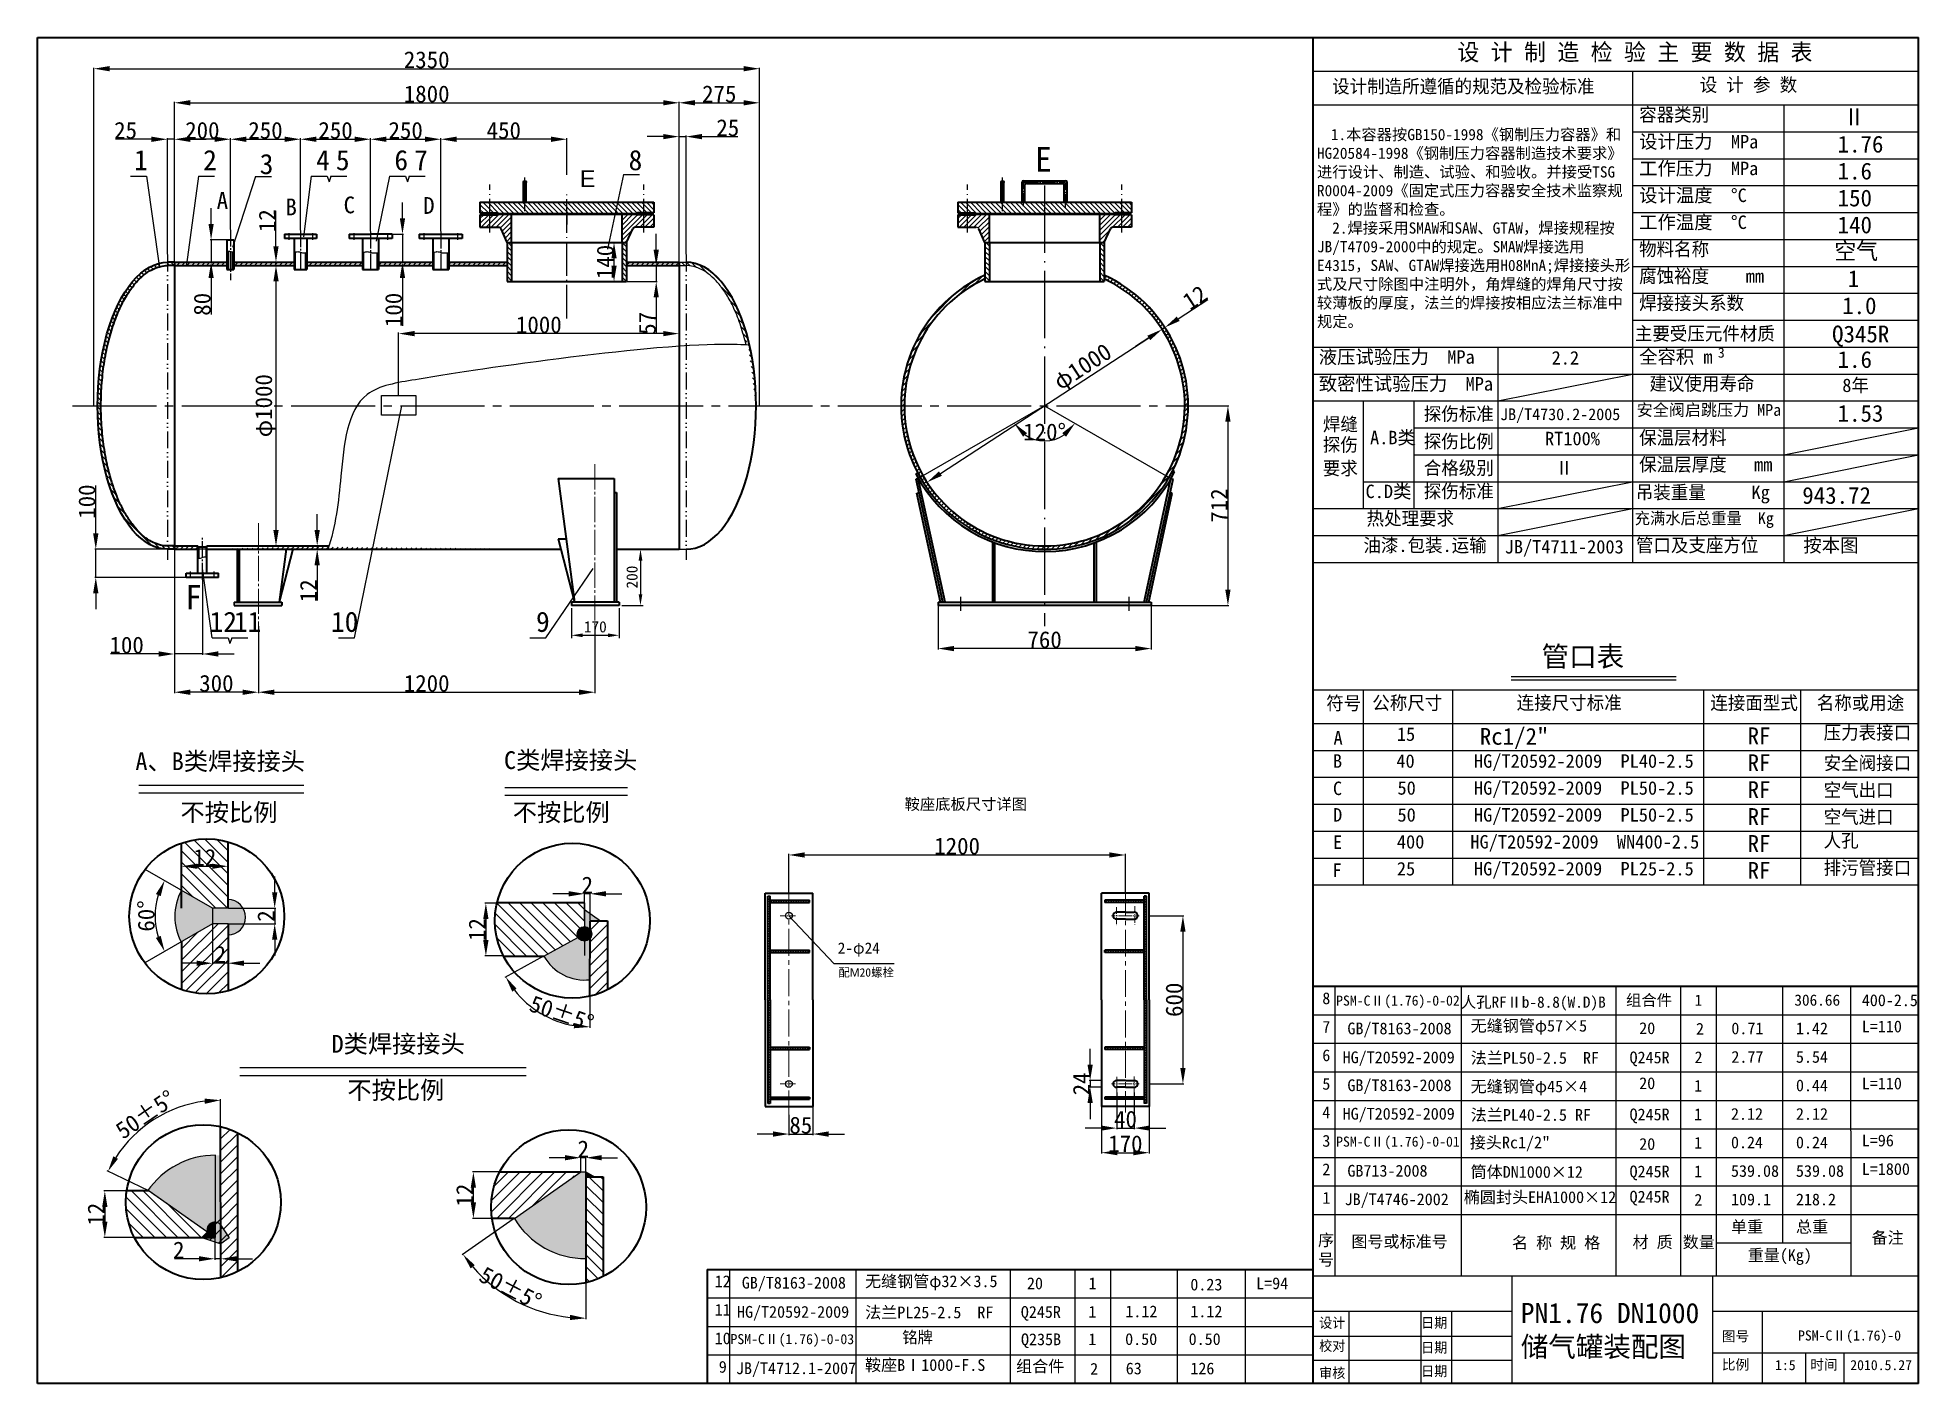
# Model space of a CAD drawing. Extents: x -5192 to 1516, y 3758 to 8558.
import ezdxf

# ---------------------------------------------------------------- set-up
doc = ezdxf.new("R2010")
doc.units = 0
doc.header["$MEASUREMENT"] = 0
for name, pattern in [('ACAD_ISO04W100', [30.5, 24, -3, 0.5, -3]), ('ACAD_ISO12W100', [21, 12, -3, 0, -3, 0, -3]), ('CENTER', [50.8, 31.75, -6.35, 6.35, -6.35]), ('EB_DASHDOT', [39, 30, -3, 3, -3]), ('点画线', [18, 12, -2, 2, -2])]:
    doc.linetypes.add(name, pattern=pattern)
doc.layers.get('0').update_dxf_attribs({"linetype": 'CONTINUOUS'})
doc.layers.get('DEFPOINTS').update_dxf_attribs({"linetype": 'CONTINUOUS'})
for name, color, linetype, lineweight in [('1', 7, 'CONTINUOUS', 0), ('2', 4, 'CONTINUOUS', 0), ('图层1', 7, 'CONTINUOUS', 35), ('粗实线层', 7, 'CONTINUOUS', 35)]:
    doc.layers.add(name, color=color, linetype=linetype, lineweight=lineweight)
for name, color, linetype, lineweight, true_color in [('中心线层', 1, '点画线', 18, 0xff0000), ('剖面线层', 4, 'CONTINUOUS', 18, 0x00ffff), ('尺寸线层', 3, 'CONTINUOUS', 18, 0x00ff00)]:
    doc.layers.add(name, color=color, linetype=linetype, lineweight=lineweight, true_color=true_color)
doc.layers.add('尺寸线', color=7, linetype='CONTINUOUS')
doc.styles.add('ISO-25-WS', font='SIMFANG.TTF', dxfattribs={"height": 60})
doc.styles.get("Standard").update_dxf_attribs({"font": 'SIMFANG.TTF', "height": 40})
doc.styles.add('标准', font='txt', dxfattribs={"height": 5})
doc.dimstyles.new('1', dxfattribs={"dimtxt": 40, "dimasz": 40, "dimexe": 10, "dimexo": 10, "dimgap": 10, "dimtad": 1, "dimdsep": 46, "dimtxsty": 'Standard', "dimcen": 10, "dimadec": 0, "dimazin": 0, "dimtfac": 1, "dimtmove": 0, "dimatfit": 3, "dimfxl": 0, "dimarcsym": 0})
doc.dimstyles.new('ISO-25_WS', dxfattribs={"dimscale": 0.707071, "dimtxt": 60, "dimasz": 80, "dimexe": 5, "dimexo": 2, "dimgap": 2, "dimtad": 1, "dimdec": 4, "dimdsep": 46, "dimtxsty": 'ISO-25-WS', "dimcen": 2.5, "dimadec": 0, "dimazin": 0, "dimtfac": 1, "dimtdec": 4, "dimtix": 1, "dimtmove": 0, "dimatfit": 0, "dimfxl": 0, "dimtolj": 1, "dimtzin": 0, "dimarcsym": 0})
doc.dimstyles.get("Standard").update_dxf_attribs({"dimtxt": 0.18, "dimasz": 0.18, "dimexe": 0.18, "dimexo": 0.0625, "dimgap": 0.09, "dimtad": 0, "dimtih": 1, "dimtoh": 1, "dimdec": 4, "dimzin": 0, "dimdsep": 46, "dimtxsty": 'Standard', "dimcen": 0.09, "dimadec": 0, "dimazin": 0, "dimtfac": 1, "dimtdec": 4, "dimtofl": 0, "dimtmove": 0, "dimatfit": 3, "dimfxl": 0, "dimtolj": 1, "dimtzin": 0, "dimarcsym": 0})
pattern_1 = [(45, (-39515.917, 54785.202), (-20.681249, 20.681249), [])]
pattern_2 = [(45, (-7519.165, -100.192), (-8.838835, 8.838835), [])]
pattern_3 = [(135, (-7519.165, -100.192), (-8.838835, -8.838835), [])]
pattern_4 = [(135, (-7519.165, 0), (-8.838835, -8.838835), [])]
pattern_5 = [(135, (1703.815, -4e-11), (-8.838835, -8.838835), [])]

msp = doc.modelspace()

# ---------------------------------------------------------------- texts
at = {"attachment_point": 1, "style": '标准'}
for s, insert, char_height in [('设 计 制 造 检 验 主 要 数 据 表', (-127.6598, 8536.03898), 60), ('设计制造所遵循的规范及检验标准', (-574.56624, 8407.84911), 48), ('设 计 参 数', (736.3402, 8413.33893), 48), ('容器类别', (520.3402, 8307.10855), 48), ('Ⅱ', (1248.41352, 8304.87798), 60), ('{\\fFangSong_GB2312|b0|i0|c134|p49;设计压力  MPa}', (520.3402, 8210.60855), 48), ('1.76', (1228.3402, 8207.60855), 60), ('{\\fFangSong_GB2312|b0|i0|c134|p49;1}', (-4847.67322, 8156.75216), 72), ('{\\fFangSong_GB2312|b0|i0|c134|p49;2}', (-4601.23103, 8156.75216), 72), ('{\\fFangSong_GB2312|b0|i0|c134|p49;3}', (-4399.62398, 8142.90136), 72), ('{\\fFangSong_GB2312|b0|i0|c134|p49;4}', (-4198.59395, 8156.75216), 72), ('{\\fFangSong_GB2312|b0|i0|c134|p49;5}', (-4127.8834, 8156.75216), 72), ('{\\fFangSong_GB2312|b0|i0|c134|p49;6}', (-3919.25308, 8156.75216), 72), ('{\\fFangSong_GB2312|b0|i0|c134|p49;7}', (-3848.54253, 8156.75216), 72), ('{\\fFangSong_GB2312|b0|i0|c134|p49;8}', (-3083.86435, 8156.75216), 72), ('{\\fFangSong_GB2312|b0|i0|c134|p49;\\C0;E}', (-1634.1224, 8167.22066), 87.5912409), ('{\\fFangSong_GB2312|b0|i0|c134|p49;工作压力  MPa}', (520.3402, 8115.10855), 48), ('{\\fArial|b0|i0|c0|p32;\\C0;E}', (-3258.06289, 8084.40965), 60), ('1.6', (1228.3402, 8111.60855), 60), ('{\\fFangSong_GB2312|b0|i0|c134|p49;\\C0;A}', (-4553.01465, 8006.6718), 60), ('{\\fFangSong_GB2312|b0|i0|c134|p49;\\C0;B}', (-4307.77813, 7983.65965), 60), ('{\\fFangSong_GB2312|b0|i0|c134|p49;\\C0;C}', (-4100.38535, 7990.96754), 60), ('{\\fFangSong_GB2312|b0|i0|c134|p49;\\C0;D}', (-3816.385, 7989.04963), 60), ('{\\fFangSong_GB2312|b0|i0|c134|p49;设计温度}  %%DC', (520.3402, 8019.10855), 48), ('150', (1228.3402, 8015.60855), 60), ('{\\fFangSong_GB2312|b0|i0|c134|p49;工作温度 } %%DC', (520.3402, 7923.10855), 48), ('140', (1228.3402, 7919.60855), 60), ('物料名称', (520.3402, 7827.10855), 48), ('空气', (1216.3402, 7826.60855), 60), ('腐蚀裕度    mm', (520.3402, 7731.10855), 48), ('1', (1264.3402, 7727.60855), 60), ('焊接接头系数', (520.3402, 7635.10855), 48), ('1.0', (1244.53377, 7631.46628), 60), ('主要受压元件材质', (505.30339, 7526.10855), 48), ('Q345R', (1208.4896, 7530.4993), 60), ('{\\fFangSong_GB2312|b0|i0|c134|p49;液压试验压力  MPa}', (-622.19202, 7442.60855), 48), ('{\\fSimSun|b0|i0|c134|p54;全\\fFangSong_GB2312|b0|i0|c134|p49;容积} {\\fFangSong_GB2312|b0|i0|c134|p49;m}', (520.3402, 7443.10855), 48), ('3', (801.18948, 7451.96076), 36), ('2.2', (208.3402, 7439.60855), 48), ('1.6', (1228.3402, 7439.60855), 60), ('{\\fFangSong_GB2312|b0|i0|c134|p49;致密性试验压力  MPa}', (-622.19202, 7346.60855), 48), ('建议使用寿命', (556.9402, 7347.10855), 48), ('8年', (1244.99388, 7341.60855), 48), ('探伤标准', (-247.6598, 7239.60855), 48), ('{\\fFangSong_GB2312|b0|i0|c134|p49;安全阀启跳压力 MPa}', (511.74783, 7250.60855), 42), ('1.53', (1228.3402, 7247.60855), 60), ('焊缝', (-607.4098, 7202.60855), 48), ('{\\fFangSong_GB2312|b0|i0|c134|p49;\\H0.875x;JB/T4730.2-2005}', (24.39769, 7235.20451), 48), ('探伤', (-607.6598, 7129.60855), 48), ('{\\fFangSong_GB2312|b0|i0|c134|p49;A.B类}', (-439.3598, 7155.10855), 48), ('探伤比例', (-247.6598, 7141.60855), 48), ('RT100%', (184.6402, 7151.60855), 48), ('保温层材料', (520.3402, 7154.60855), 48), ('要求', (-607.6598, 7045.60855), 48), ('合格级别', (-247.6598, 7046.60855), 48), ('{\\fFangSong_GB2312|b0|i0|c134|p49;Ⅱ}', (220.3402, 7047.30086), 48), ('保温层厚度   mm', (520.3402, 7059.10855), 48), ('{\\fFangSong_GB2312|b0|i0|c134|p49;C.D类}', (-455.3093, 6963.10855), 48), ('探伤标准', (-247.6598, 6963.60855), 48), ('吊装重量     Kg', (508.3402, 6959.91701), 48), ('{\\fFangSong_GB2312|b0|i0|c134|p49;943.72}', (1102.29342, 6954.78201), 60), ('热处理要求', (-451.6598, 6866.60855), 48), ('充满水后总重量  Kg', (504.40427, 6864.31701), 42), ('油漆.包装.运输', (-463.0598, 6771.10855), 48), ('管口及支座方位', (509.0902, 6771.10855), 48), ('{\\fFangSong_GB2312|b0|i0|c134|p49;按本图}', (1106.0855, 6770.60855), 48), ('JB/T4711-2003', (40.91363, 6765.60855), 48), ('{\\fFangSong_GB2312|b0|i0|c134|p49;\\C0;F}', (-4665.30776, 6605.801), 87.5912409), ('{\\fFangSong_GB2312|b0|i0|c134|p49;12}', (-4578.51004, 6510.00147), 72), ('11', (-4491.94733, 6510.00147), 72), ('{\\fFangSong_GB2312|b0|i0|c134|p49;10}', (-4145.41648, 6510.00147), 72), ('{\\fFangSong_GB2312|b0|i0|c134|p49;9}', (-3414.12697, 6510.00147), 72), ('{\\fFangSong_GB2312|b0|i0|c134|p49;\\C0;管口表}', (172.3402, 6386.24468), 72), ('符号', (-595.6598, 6207.82126), 48), ('公称尺寸', (-431.19284, 6208.82126), 48), ('连接尺寸标准', (83.65783, 6209.32126), 48), ('连接面型式', (774.43933, 6208.82126), 48), ('名称或用途', (1153.86296, 6208.82126), 48), ('压力表接口', (1178.45259, 6102.83057), 48), ('{\\fFangSong_GB2312|b0|i0|c134|p49;A}', (-569.6509, 6083.98793), 48), ('15', (-343.6598, 6097.32126), 48), ('Rc1/2"', (-47.98156, 6095.36923), 60), ('RF', (907.19338, 6097.32126), 60), ('{\\fFangSong_GB2312|b0|i0|c134|p49;B}', (-571.6598, 6001.32126), 48), ('{\\fSimSun|b0|i0|c134|p0;4}0', (-345.59578, 6001.32126), 48), ('HG/{\\fFangSong_GB2312|b0|i0|c134|p49;T}20592-2009  PL{\\fSimSun|b0|i0|c134|p0;4}0-2.5', (-68.56583, 6001.32126), 48), ('RF', (907.19338, 6001.32126), 60), ('安全阀接口', (1178.45259, 5994.23889), 48), ('{\\fFangSong_GB2312|b0|i0|c134|p49;C}', (-571.6598, 5903.98793), 48), ('50', (-341.46819, 5905.32126), 48), ('HG/{\\fFangSong_GB2312|b0|i0|c134|p49;T}20592-2009  PL50-2.5', (-68.56583, 5905.32126), 48), ('RF', (907.19338, 5905.32126), 60), ('空气出口', (1178.45259, 5898.23889), 48), ('{\\fFangSong_GB2312|b0|i0|c134|p49;D}', (-571.1457, 5809.32126), 48), ('50', (-341.46819, 5809.32126), 48), ('HG/{\\fFangSong_GB2312|b0|i0|c134|p49;T}20592-2009  PL50-2.5', (-68.56583, 5809.32126), 48), ('RF', (907.19338, 5809.32126), 60), ('空气进口', (1178.45259, 5802.23889), 48), ('{\\fFangSong_GB2312|b0|i0|c134|p49;E}', (-571.6598, 5711.98793), 48), ('{\\fSimSun|b0|i0|c134|p0;400}', (-343.6598, 5713.32126), 48), ('RF', (907.19338, 5713.32126), 60), ('人孔', (1178.45259, 5717.9708), 48), ('{\\fFangSong_GB2312|b0|i0|c134|p49;F}', (-573.80266, 5612.05092), 48), ('25', (-343.6598, 5617.32126), 48), ('{\\fFangSong_GB2312|b0|i0|c134|p49;HG/T20592-2009  PL25-2.5}', (-68.56583, 5617.32126), 48), ('RF', (907.19338, 5617.32126), 60), ('排污管接口', (1178.45259, 5620.32126), 48)]:
    msp.add_mtext(s, dxfattribs=dict(at, insert=insert, char_height=char_height))
for s, insert, char_height, width, attachment_point in [('        \\P{\\H0.5429x; \\H1.218x; 1.本容器按GB150-1998《钢制压力容器》和HG20584-1998《钢制压力容器制造技术要求》进行设计、制造、试验、和验收。并接受TSG R\\fFangSong_GB2312|b0|i0|c134|p32;0004-2009\\fFangSong_GB2312|b0|i0|c134|p49;《固定式压力容器安全技术监察规程》的监督和检查。\\P  2.焊接采用SMAW和SAW、G\\H0.9924x;TAW\\H1.008x;，焊接规程按JB/T4709-2000中的规定。SMAW焊接选用E4315，SAW、GTAW焊接选用H08MnA;焊接接头形式及尺寸除图中注明外，角焊缝的焊角尺寸按较薄板的厚度，法兰的焊接按相应法兰标准中规定。}', (-628.69647, 7926.69122), 60.48, 1122.1410694, 4), ('PSM-CⅡ(1.76)-0-02', (-339.9101, 5118.15346), 36, 656.9891469, 5), ('PSM-CⅡ(1.76)-0-01', (-339.9101, 4615.15681), 36, 656.9891469, 5), ('{\\fTxt|b0|i0|c134|p2;设计}', (-574.21683, 3971.84085), 36, 656.9891469, 5), ('{\\fTxt|b0|i0|c134|p2;日期}', (-210.3132, 3971.84085), 36, 656.9891469, 5), ('PSM-CⅡ(1.76)-0-03', (-2499.9101, 3910.73726), 36, 656.9891469, 5), ('{\\fTxt|b0|i0|c134|p2;校对}', (-574.21683, 3889.4524), 36, 656.9891469, 5), ('{\\fTxt|b0|i0|c134|p2;日期}', (-210.3132, 3883.49405), 36, 656.9891469, 5), ('{\\fFangSong_GB2312|b0|i0|c134|p49;图号}', (864.06829, 3923.76199), 36, 656.9891469, 5), ('PSM-CⅡ(1.76)-0', (1270.75863, 3923.76199), 36, 656.9891469, 5), ('{\\fTxt|b0|i0|c134|p2;日期}', (-210.3132, 3799.39948), 36, 656.9891469, 5), ('{\\fFangSong_GB2312|b0|i0|c134|p49;比例}', (864.06829, 3822.61531), 36, 656.9891469, 5), ('{\\fFangSong_GB2312|b0|i0|c134|p49;1:5}', (1041.80512, 3822.61531), 36, 656.9891469, 5), ('{\\fFangSong_GB2312|b0|i0|c134|p49;时间}', (1179.41755, 3822.61531), 36, 656.9891469, 5), ('{\\fFangSong_GB2312|b0|i0|c134|p49;2010.5.27}', (1383.44285, 3822.61531), 36, 656.9891469, 5), ('{\\fTxt|b0|i0|c134|p2;审核}', (-574.21683, 3792.60112), 36, 656.9891469, 5)]:
    msp.add_mtext(s, dxfattribs=dict(insert=insert, char_height=char_height, width=width, attachment_point=attachment_point))
at = {"linetype": 'CENTER'}
for s, insert, char_height, width, attachment_point in [('{\\fFangSong_GB2312|b0|i0|c134|p49;\\H1.462x;A、B类焊接接头}', (-4842.86529, 5973.08385), 43.35, 665.9308137, 4), ('{\\fFangSong_GB2312|b0|i0|c134|p49;\\H1.462x;C类焊接接头}', (-3528.19672, 5976.91013), 43.35, 665.9308137, 4), ('{\\H1.462x;不按比例}', (-4682.18193, 5790.73784), 43.35, 665.9308137, 4), ('{\\H1.462x;不按比例}', (-3496.97953, 5790.73784), 43.35, 665.9308137, 4), ('组合件', (555.49752, 5122.247), 40, 200, 5), ('1', (731.46314, 5124.44375), 40, 100, 5), ('306.66', (1155.54044, 5124.44375), 40, 150, 5), ('{\\fFangSong_GB2312|b0|i0|c134|p49;\\H1.462x;D类焊接接头}', (-4143.20465, 4965.13186), 43.35, 665.9308137, 4), ('{\\H1.462x;不按比例}', (-4086.89615, 4800.1573), 43.35, 665.9308137, 4)]:
    msp.add_mtext(s, dxfattribs=dict(at, insert=insert, char_height=char_height, width=width, attachment_point=attachment_point))
at = {"color": 0, "insert": (-81.431, 5713.32126), "char_height": 48, "attachment_point": 1, "style": '标准'}
msp.add_mtext('HG/{\\fFangSong_GB2312|b0|i0|c134|p49;T}20592-2009  {\\fFangSong_GB2312|b0|i0|c134|p49;WN400}-2.5', dxfattribs=at)
at = {"layer": '2', "color": 0, "linetype": 'Continuous', "lineweight": 25, "attachment_point": 1, "style": '标准'}
for s, insert, char_height in [('{\\fFangSong_GB2312|b0|i0|c134|p49;8}', (-609.6034, 5152.23853), 42), ('{\\fFangSong_GB2312|b0|i0|c134|p49;400-2.5}', (1314.55523, 5145.19742), 42), ('{\\fFangSong_GB2312|b0|i0|c134|p49;7}', (-609.6034, 5050.54407), 42), ('{\\fFangSong_GB2312|b0|i0|c134|p49;GB/T8163-2008}', (-519.92406, 5044.58708), 42), ('{\\fFangSong_GB2312|b0|i0|c134|p49;无缝钢管φ57×5}', (-80.58559, 5054.22968), 42), ('20', (520.59462, 5045.55833), 42), ('{\\fFangSong_GB2312|b0|i0|c134|p49;2}', (723.17571, 5043.46448), 42), ('{\\fFangSong_GB2312|b0|i0|c134|p49;0.71}', (849.29361, 5044.81958), 42), ('{\\fFangSong_GB2312|b0|i0|c134|p49;1.42}', (1079.68144, 5044.81958), 42), ('{\\fFangSong_GB2312|b0|i0|c134|p49;L=110}', (1314.55523, 5051.74543), 42), ('{\\fFangSong_GB2312|b0|i0|c134|p49;6}', (-609.6034, 4948.84961), 42), ('{\\fFangSong_GB2312|b0|i0|c134|p49;HG/T20592-2009}', (-537.11288, 4941.54805), 42), ('{\\fFangSong_GB2312|b0|i0|c134|p49;法兰PL50-2.5  RF}', (-80.22076, 4939.59413), 42), ('Q245{\\fFangSong_GB2312|b0|i0|c134|p49;R}', (486.19942, 4941.21202), 42), ('{\\fFangSong_GB2312|b0|i0|c134|p49;2}', (717.99645, 4941.77003), 42), ('{\\fFangSong_GB2312|b0|i0|c134|p49;2.77}', (849.29361, 4943.12512), 42), ('{\\fFangSong_GB2312|b0|i0|c134|p49;5.54}', (1079.68144, 4943.12512), 42), ('{\\fFangSong_GB2312|b0|i0|c134|p49;5}', (-609.6034, 4847.15515), 42), ('{\\fFangSong_GB2312|b0|i0|c134|p49;GB/T8163-2008}', (-520.09227, 4842.0546), 42), ('{\\fFangSong_GB2312|b0|i0|c134|p49;无缝钢管φ45×4}', (-80.58559, 4837.89967), 42), ('20', (520.59462, 4849.18596), 42), ('{\\fFangSong_GB2312|b0|i0|c134|p49;1}', (716.59508, 4840.07557), 42), ('{\\fFangSong_GB2312|b0|i0|c134|p49;0.44}', (1079.68144, 4841.43067), 42), ('{\\fFangSong_GB2312|b0|i0|c134|p49;L=110}', (1314.55523, 4848.35651), 42), ('{\\fFangSong_GB2312|b0|i0|c134|p49;4}', (-609.6034, 4745.46069), 42), ('{\\fFangSong_GB2312|b0|i0|c134|p49;HG/T20592-2009}', (-537.11288, 4740.36014), 42), ('{\\fFangSong_GB2312|b0|i0|c134|p49;法兰PL40-2.5 RF}', (-80.22076, 4736.20522), 42), ('Q245{\\fFangSong_GB2312|b0|i0|c134|p49;R}', (486.19942, 4737.82311), 42), ('{\\fFangSong_GB2312|b0|i0|c134|p49;1}', (716.11259, 4738.38111), 42), ('{\\fFangSong_GB2312|b0|i0|c134|p49;2.12}', (847.92215, 4739.73621), 42), ('{\\fFangSong_GB2312|b0|i0|c134|p49;2.12}', (1079.68144, 4739.73621), 42), ('{\\fFangSong_GB2312|b0|i0|c134|p49;3}', (-609.6034, 4643.76624), 42), ('{\\fFangSong_GB2312|b0|i0|c134|p49;接头Rc1/2"}', (-83.42845, 4637.89736), 42), ('20', (520.59462, 4632.62773), 42), ('{\\fFangSong_GB2312|b0|i0|c134|p49;1}', (716.59508, 4636.68665), 42), ('{\\fFangSong_GB2312|b0|i0|c134|p49;0.24}', (847.92215, 4638.04175), 42), ('{\\fFangSong_GB2312|b0|i0|c134|p49;0.24}', (1079.68144, 4638.04175), 42), ('{\\fFangSong_GB2312|b0|i0|c134|p49;L=96}', (1314.55523, 4644.9676), 42), ('{\\fFangSong_GB2312|b0|i0|c134|p49;2}', (-609.6034, 4542.07178), 42), ('{\\fFangSong_GB2312|b0|i0|c134|p49;GB713-2008}', (-520.09227, 4536.97122), 42), ('{\\fFangSong_GB2312|b0|i0|c134|p49;筒体DN1000×12}', (-80.58559, 4532.8163), 42), ('Q245{\\fFangSong_GB2312|b0|i0|c134|p49;R}', (486.19942, 4534.43419), 42), ('{\\fFangSong_GB2312|b0|i0|c134|p49;1}', (716.59508, 4534.99219), 42), ('{\\fFangSong_GB2312|b0|i0|c134|p49;539.08}', (847.92215, 4536.34729), 42), ('{\\fFangSong_GB2312|b0|i0|c134|p49;539.08}', (1079.68144, 4536.34729), 42), ('{\\fFangSong_GB2312|b0|i0|c134|p49;L=1800}', (1314.55523, 4543.27314), 42), ('{\\fFangSong_GB2312|b0|i0|c134|p49;1}', (-609.6034, 4440.37732), 42), ('{\\fFangSong_GB2312|b0|i0|c134|p49;JB/T4746-2002}', (-530.01575, 4435.27677), 42), ('Q245{\\fFangSong_GB2312|b0|i0|c134|p49;R}', (486.19942, 4444.59316), 42), ('{\\fFangSong_GB2312|b0|i0|c134|p49;2}', (717.27708, 4433.29774), 42), ('{\\fFangSong_GB2312|b0|i0|c134|p49;109.1}', (847.92215, 4434.65283), 42), ('{\\fFangSong_GB2312|b0|i0|c134|p49;218.2}', (1079.68144, 4434.65283), 42), ('{\\fFangSong_GB2312|b0|i0|c134|p49;序\\P号}', (-625.03937, 4289.81374), 42), ('{\\fFangSong_GB2312|b0|i0|c134|p49;单重}', (847.92215, 4337.41534), 42), ('{\\fFangSong_GB2312|b0|i0|c134|p49;总重}', (1079.68144, 4337.41534), 42), ('{\\fFangSong_GB2312|b0|i0|c134|p49;备注}', (1349.42432, 4298.35725), 42), ('{\\fFangSong_GB2312|b0|i0|c134|p49;图号或标准号}', (-506.1133, 4284.71319), 42), ('{\\fFangSong_GB2312|b0|i0|c134|p49;名 称 规 格}', (66.89726, 4280.55827), 42), ('{\\fFangSong_GB2312|b0|i0|c134|p49;材 质}', (496.88723, 4282.73416), 42), ('{\\fFangSong_GB2312|b0|i0|c134|p49;数量}', (675.81843, 4282.73416), 42), ('{\\fFangSong_GB2312|b0|i0|c134|p49;重量(Kg)}', (907.67159, 4235.86452), 42), ('{\\fFangSong_GB2312|b0|i0|c134|p49;12}', (-2776.63687, 4142.73561), 42), ('{\\fFangSong_GB2312|b0|i0|c134|p49;GB/T8163-2008}', (-2680.09227, 4137.63506), 42), ('{\\fFangSong_GB2312|b0|i0|c134|p49;无缝钢管φ32×3.5}', (-2240.58559, 4142.84793), 42), ('20', (-1663.11277, 4135.39859), 42), ('{\\fFangSong_GB2312|b0|i0|c134|p49;1}', (-1443.40492, 4135.65603), 42), ('{\\fFangSong_GB2312|b0|i0|c134|p49;0.23}', (-1080.31856, 4131.11776), 42), ('{\\fFangSong_GB2312|b0|i0|c134|p49;L=94}', (-845.44477, 4135.55315), 42), ('{\\fFangSong_GB2312|b0|i0|c134|p49;11}', (-2776.63687, 4041.04115), 42), ('{\\fFangSong_GB2312|b0|i0|c134|p49;HG/T20592-2009}', (-2697.11288, 4033.7396), 42), ('{\\fFangSong_GB2312|b0|i0|c134|p49;法兰PL25-2.5  RF}', (-2240.22076, 4031.78567), 42), ('Q245{\\fFangSong_GB2312|b0|i0|c134|p49;R}', (-1684.93835, 4033.40356), 42), ('{\\fFangSong_GB2312|b0|i0|c134|p49;1}', (-1443.88741, 4033.96157), 42), ('{\\fFangSong_GB2312|b0|i0|c134|p49;1.12}', (-1312.07785, 4035.31667), 42), ('{\\fFangSong_GB2312|b0|i0|c134|p49;1.12}', (-1080.31856, 4035.31667), 42), ('{\\fFangSong_GB2312|b0|i0|c134|p49;PN1.76 DN1000\\P储气罐装配图}', (98.23448, 4044.65911), 72), ('{\\fFangSong_GB2312|b0|i0|c134|p49;10}', (-2776.63687, 3939.34669), 42), ('铭牌', (-2107.88014, 3943.09116), 42), ('Q235B', (-1684.30432, 3935.79669), 42), ('{\\fFangSong_GB2312|b0|i0|c134|p49;1}', (-1444.23793, 3936.00868), 42), ('{\\fFangSong_GB2312|b0|i0|c134|p49;0.50}', (-1312.80308, 3936.68623), 42), ('{\\fFangSong_GB2312|b0|i0|c134|p49;0.50}', (-1086.40497, 3936.68623), 42), ('{\\fFangSong_GB2312|b0|i0|c134|p49;9}', (-2762.09731, 3837.65224), 42), ('{\\fFangSong_GB2312|b0|i0|c134|p49;JB/T4712.1-2007}', (-2700.92951, 3832.55168), 42), ('{\\fFangSong_GB2312|b0|i0|c134|p49;鞍座BⅠ1000-F.S}', (-2240.58559, 3844.24939), 42), ('{\\fFangSong_GB2312|b0|i0|c134|p49;组合件}', (-1701.80737, 3839.68305), 42), ('{\\fFangSong_GB2312|b0|i0|c134|p49;2}', (-1437.66636, 3830.57265), 42), ('{\\fFangSong_GB2312|b0|i0|c134|p49;63}', (-1310.70639, 3831.92775), 42), ('{\\fFangSong_GB2312|b0|i0|c134|p49;126}', (-1080.31856, 3831.92775), 42)]:
    msp.add_mtext(s, dxfattribs=dict(at, insert=insert, char_height=char_height))
at = {"layer": '图层1', "lineweight": 25, "insert": (-105.00541, 4442.75484), "char_height": 42, "attachment_point": 1, "style": '标准'}
msp.add_mtext('{\\fFangSong_GB2312|b0|i0|c134|p49;椭圆封头EHA1000×12}', dxfattribs=at)
at = {"layer": '尺寸线', "insert": (-115.29941, 5112.17092), "char_height": 28, "width": 693.0958788, "attachment_point": 4}
msp.add_mtext('{\\H1.429x;人孔RF\\H0.9797x;Ⅱ\\H1.021x;b-8.8(W.D)B\\fArial|b0|i0|c0|p32; \\fFangSong_GB2312|b0|i0|c134|p49;\u3000\u3000}', dxfattribs=at)
at = {"layer": '尺寸线层', "color": 7, "lineweight": 15, "ltscale": 2, "attachment_point": 1}
for s, insert, char_height, width in [('鞍座底板尺寸详图', (-2099.50505, 5843.64333), 40, 679.669847), ('2-φ24', (-2337.81204, 5330.36932), 40, 264.0286838), ('配{\\fArial|b0|i0|c0|p32;M}20螺栓', (-2335.76532, 5238.34439), 30, 238.4561404)]:
    msp.add_mtext(s, dxfattribs=dict(at, insert=insert, char_height=char_height, width=width))

# ---------------------------------------------------------------- blocks, each defined once
blk = doc.blocks.new('*D117')
at = {"layer": 'DEFPOINTS', "color": 0, "ltscale": 2}
for p in [(-4702.4, 4736.5), (-4539, 4626.8), (-4794.1, 4443.9), (-4538.5, 4322.2), (-4538.5, 4322.2)]:
    blk.add_point(p, dxfattribs=at)
at = {"layer": '尺寸线', "color": 0, "lineweight": -2, "ltscale": 2}
for p, q in [((-4539, 4628.2), (-4539.3, 4771.3)), ((-4795.4, 4444.5), (-4944, 4515.2))]:
    blk.add_line(p, q, dxfattribs=at)
blk.add_arc((-4538.5, 4322.2), 445.5, 97.38293, 147.27208, dxfattribs=at)
at = {"layer": '尺寸线', "color": 0, "ltscale": 2}
for points in [[(-4596.4, 4773.4), (-4595.1, 4754.6), (-4539.3, 4767.7)], [(-4905, 4558.5), (-4921.5, 4567.7), (-4940.8, 4513.7)]]:
    blk.add_solid(points, dxfattribs=at)
at = {"layer": '尺寸线', "color": 0, "ltscale": 2, "insert": (-4806.9, 4716.5), "char_height": 60, "attachment_point": 5, "rotation": 34.24643, "style": 'ISO-25-WS'}
blk.add_mtext('\\A1;50±5°', dxfattribs=at)
blk = doc.blocks.new('*D115')
at = {"layer": 'DEFPOINTS', "color": 0, "ltscale": 2}
for p in [(-3254.5, 4562.5), (-3254.5, 4512), (-3236.2, 4513.1)]:
    blk.add_point(p, dxfattribs=at)
at = {"layer": '尺寸线', "color": 0, "lineweight": -2, "ltscale": 2}
for p, q in [((-3311.1, 4562.5), (-3367.6, 4562.5)), ((-3254.5, 4513.4), (-3254.5, 4566)), ((-3236.2, 4562.5), (-3254.5, 4562.5)), ((-3236.2, 4514.5), (-3236.2, 4566)), ((-3179.7, 4562.5), (-3123.1, 4562.5))]:
    blk.add_line(p, q, dxfattribs=at)
at = {"layer": '尺寸线', "color": 0, "ltscale": 2}
for points in [[(-3311.1, 4571.9), (-3311.1, 4553.1), (-3254.5, 4562.5)], [(-3179.7, 4571.9), (-3179.7, 4553.1), (-3236.2, 4562.5)]]:
    blk.add_solid(points, dxfattribs=at)
at = {"layer": '尺寸线', "color": 0, "ltscale": 2, "insert": (-3245.4, 4593.9), "char_height": 60, "attachment_point": 5, "style": 'ISO-25-WS'}
blk.add_mtext('\\A1;2', dxfattribs=at)
blk = doc.blocks.new('*D118')
at = {"layer": 'DEFPOINTS', "color": 0, "ltscale": 2}
for p in [(-4799.4, 4443.9), (-4951.9, 4278.1), (-4726.1, 4278.1)]:
    blk.add_point(p, dxfattribs=at)
at = {"layer": '尺寸线', "color": 0, "lineweight": -2, "ltscale": 2}
for p, q in [((-4800.8, 4443.9), (-4955.4, 4443.9)), ((-4951.9, 4387.3), (-4951.9, 4334.6)), ((-4727.6, 4278.1), (-4955.4, 4278.1))]:
    blk.add_line(p, q, dxfattribs=at)
at = {"layer": '尺寸线', "color": 0, "ltscale": 2}
for points in [[(-4961.3, 4387.3), (-4942.5, 4387.3), (-4951.9, 4443.9)], [(-4961.3, 4334.6), (-4942.5, 4334.6), (-4951.9, 4278.1)]]:
    blk.add_solid(points, dxfattribs=at)
at = {"layer": '尺寸线', "color": 0, "ltscale": 2, "insert": (-4983.3, 4361), "char_height": 60, "attachment_point": 5, "rotation": 90, "style": 'ISO-25-WS'}
blk.add_mtext('\\A1;12', dxfattribs=at)
blk = doc.blocks.new('*D114')
at = {"layer": 'DEFPOINTS', "color": 0, "ltscale": 2}
for p in [(-3254.5, 4512), (-3236.2, 4516.9), (-3494.9, 4343.7), (-3555.7, 4095.7), (-3236.2, 4116.7)]:
    blk.add_point(p, dxfattribs=at)
at = {"layer": '尺寸线', "color": 0, "lineweight": -2, "ltscale": 2}
for p, q in [((-3496, 4342.9), (-3677.4, 4215.9)), ((-3236.2, 4115.3), (-3236.2, 3986.2))]:
    blk.add_line(p, q, dxfattribs=at)
blk.add_arc((-3236.2, 4524.8), 535, 221.06023, 263.93977, dxfattribs=at)
at = {"layer": '尺寸线', "color": 0, "ltscale": 2}
for points in [[(-3647.1, 4167.6), (-3632.2, 4179.2), (-3674.5, 4217.9)], [(-3292.2, 4002.2), (-3293.2, 3983.4), (-3236.2, 3989.8)]]:
    blk.add_solid(points, dxfattribs=at)
at = {"layer": '尺寸线', "color": 0, "ltscale": 2, "insert": (-3468.7, 4078.2), "char_height": 60, "attachment_point": 5, "rotation": 332.5, "style": 'ISO-25-WS'}
blk.add_mtext('\\A1;50±5°\u3000', dxfattribs=at)
blk = doc.blocks.new('*D119')
at = {"layer": 'DEFPOINTS', "color": 0, "ltscale": 2}
for p in [(-4560, 4305), (-4538.5, 4322.2), (-4560, 4202)]:
    blk.add_point(p, dxfattribs=at)
at = {"layer": '尺寸线', "color": 0, "lineweight": -2, "ltscale": 2}
for p, q in [((-4560, 4303.6), (-4560, 4198.5)), ((-4538.5, 4320.8), (-4538.5, 4198.5)), ((-4616.5, 4202), (-4703.5, 4202)), ((-4538.5, 4202), (-4560, 4202)), ((-4481.9, 4202), (-4425.4, 4202))]:
    blk.add_line(p, q, dxfattribs=at)
at = {"layer": '尺寸线', "color": 0, "ltscale": 2}
for points in [[(-4616.5, 4211.4), (-4616.5, 4192.6), (-4560, 4202)], [(-4481.9, 4211.4), (-4481.9, 4192.6), (-4538.5, 4202)]]:
    blk.add_solid(points, dxfattribs=at)
at = {"layer": '尺寸线', "color": 0, "ltscale": 2, "insert": (-4688.3, 4233.4), "char_height": 60, "attachment_point": 5, "style": 'ISO-25-WS'}
blk.add_mtext('\\A1;2', dxfattribs=at)
blk = doc.blocks.new('*D116')
at = {"layer": 'DEFPOINTS', "color": 0, "ltscale": 2}
for p in [(-3637.4, 4512), (-3423.3, 4512), (-3496.6, 4346.2)]:
    blk.add_point(p, dxfattribs=at)
at = {"layer": '尺寸线', "color": 0, "lineweight": -2, "ltscale": 2}
for p, q in [((-3424.7, 4512), (-3641, 4512)), ((-3637.4, 4402.8), (-3637.4, 4455.5)), ((-3498, 4346.2), (-3641, 4346.2))]:
    blk.add_line(p, q, dxfattribs=at)
at = {"layer": '尺寸线', "color": 0, "ltscale": 2}
for points in [[(-3646.9, 4455.5), (-3628, 4455.5), (-3637.4, 4512)], [(-3646.9, 4402.8), (-3628, 4402.8), (-3637.4, 4346.2)]]:
    blk.add_solid(points, dxfattribs=at)
at = {"layer": '尺寸线', "color": 0, "ltscale": 2, "insert": (-3668.8, 4429.1), "char_height": 60, "attachment_point": 5, "rotation": 90, "style": 'ISO-25-WS'}
blk.add_mtext('\\A1;12', dxfattribs=at)
blk = doc.blocks.new('*D141')
at = {"layer": 'DEFPOINTS', "color": 0, "ltscale": 2}
for p in [(-3904, 7501.9), (-3904, 7281.2), (-2904, 7244.5)]:
    blk.add_point(p, dxfattribs=at)
at = {"layer": '尺寸线', "color": 0, "lineweight": -2, "ltscale": 2}
for p, q in [((-3904, 7282.6), (-3904, 7505.4)), ((-2960.5, 7501.9), (-3847.4, 7501.9)), ((-2904, 7245.9), (-2904, 7505.4))]:
    blk.add_line(p, q, dxfattribs=at)
at = {"layer": '尺寸线', "color": 0, "ltscale": 2}
for points in [[(-3847.4, 7511.3), (-3847.4, 7492.5), (-3904, 7501.9)], [(-2960.5, 7511.3), (-2960.5, 7492.5), (-2904, 7501.9)]]:
    blk.add_solid(points, dxfattribs=at)
at = {"layer": '尺寸线', "color": 0, "ltscale": 2, "insert": (-3404, 7533.3), "char_height": 60, "attachment_point": 5, "style": 'ISO-25-WS'}
blk.add_mtext('\\A1;1000', dxfattribs=at)
blk = doc.blocks.new('*D134')
at = {"layer": 'DEFPOINTS', "color": 0, "ltscale": 2}
for p in [(-4704, 6732.5), (-4404, 6459.6), (-4704, 6222.8)]:
    blk.add_point(p, dxfattribs=at)
at = {"layer": '尺寸线', "color": 0, "lineweight": -2, "ltscale": 2}
for p, q in [((-4704, 6731.1), (-4704, 6219.2)), ((-4404, 6458.1), (-4404, 6219.2)), ((-4460.5, 6222.8), (-4647.4, 6222.8))]:
    blk.add_line(p, q, dxfattribs=at)
at = {"layer": '尺寸线', "color": 0, "ltscale": 2}
for points in [[(-4647.4, 6232.2), (-4647.4, 6213.3), (-4704, 6222.8)], [(-4460.5, 6232.2), (-4460.5, 6213.3), (-4404, 6222.8)]]:
    blk.add_solid(points, dxfattribs=at)
at = {"layer": '尺寸线', "color": 0, "ltscale": 2, "insert": (-4554, 6254.2), "char_height": 60, "attachment_point": 5, "style": 'ISO-25-WS'}
blk.add_mtext('\\A1;300', dxfattribs=at)
blk = doc.blocks.new('*D131')
at = {"layer": 'DEFPOINTS', "color": 0, "ltscale": 2}
for p in [(-4704, 6732.5), (-4604, 6625.1), (-4704, 6359.2)]:
    blk.add_point(p, dxfattribs=at)
at = {"layer": '尺寸线', "color": 0, "lineweight": -2, "ltscale": 2}
for p, q in [((-4704, 6731.1), (-4704, 6355.7)), ((-4604, 6623.7), (-4604, 6355.7)), ((-4760.5, 6359.2), (-4931.2, 6359.2)), ((-4604, 6359.2), (-4704, 6359.2)), ((-4547.4, 6359.2), (-4490.8, 6359.2))]:
    blk.add_line(p, q, dxfattribs=at)
at = {"layer": '尺寸线', "color": 0, "ltscale": 2}
for points in [[(-4760.5, 6368.7), (-4760.5, 6349.8), (-4704, 6359.2)], [(-4547.4, 6368.7), (-4547.4, 6349.8), (-4604, 6359.2)]]:
    blk.add_solid(points, dxfattribs=at)
at = {"layer": '尺寸线', "color": 0, "ltscale": 2, "insert": (-4874.1, 6390.7), "char_height": 60, "attachment_point": 5, "style": 'ISO-25-WS'}
blk.add_mtext('\\A1;100', dxfattribs=at)
blk = doc.blocks.new('*D130')
at = {"layer": 'DEFPOINTS', "color": 0, "ltscale": 2}
for p in [(-4984.2, 6732.5), (-4546.5, 6732.5), (-4546.5, 6632.5)]:
    blk.add_point(p, dxfattribs=at)
at = {"layer": '尺寸线', "color": 0, "lineweight": -2, "ltscale": 2}
for p, q in [((-4984.2, 6789.1), (-4984.2, 6959.7)), ((-4547.9, 6732.5), (-4987.7, 6732.5)), ((-4984.2, 6632.5), (-4984.2, 6732.5)), ((-4547.9, 6632.5), (-4987.7, 6632.5)), ((-4984.2, 6575.9), (-4984.2, 6519.4))]:
    blk.add_line(p, q, dxfattribs=at)
at = {"layer": '尺寸线', "color": 0, "ltscale": 2}
for points in [[(-4993.6, 6789.1), (-4974.7, 6789.1), (-4984.2, 6732.5)], [(-4993.6, 6575.9), (-4974.7, 6575.9), (-4984.2, 6632.5)]]:
    blk.add_solid(points, dxfattribs=at)
at = {"layer": '尺寸线', "color": 0, "ltscale": 2, "insert": (-5015.6, 6902.7), "char_height": 60, "attachment_point": 5, "rotation": 90, "style": 'ISO-25-WS'}
blk.add_mtext('\\A1;100', dxfattribs=at)
blk = doc.blocks.new('*D128')
at = {"layer": 'DEFPOINTS', "color": 0, "ltscale": 2}
for p in [(-2617, 8446.8), (-4991, 7244.5), (-2617, 7244.5)]:
    blk.add_point(p, dxfattribs=at)
at = {"layer": '尺寸线', "color": 0, "lineweight": -2, "ltscale": 2}
for p, q in [((-4991, 7245.9), (-4991, 8450.3)), ((-4934.4, 8446.8), (-2673.5, 8446.8)), ((-2617, 7245.9), (-2617, 8450.3))]:
    blk.add_line(p, q, dxfattribs=at)
at = {"layer": '尺寸线', "color": 0, "ltscale": 2}
for points in [[(-4934.4, 8456.2), (-4934.4, 8437.3), (-4991, 8446.8)], [(-2673.5, 8456.2), (-2673.5, 8437.3), (-2617, 8446.8)]]:
    blk.add_solid(points, dxfattribs=at)
at = {"layer": '尺寸线', "color": 0, "ltscale": 2, "insert": (-3804, 8478.2), "char_height": 60, "attachment_point": 5, "style": 'ISO-25-WS'}
blk.add_mtext('\\A1;2350', dxfattribs=at)
blk = doc.blocks.new('*D127')
at = {"layer": 'DEFPOINTS', "color": 0, "ltscale": 2}
for p in [(-2904, 8325.1), (-4704, 7756.5), (-2904, 7757.9)]:
    blk.add_point(p, dxfattribs=at)
at = {"layer": '尺寸线', "color": 0, "lineweight": -2, "ltscale": 2}
for p, q in [((-4704, 7757.9), (-4704, 8328.7)), ((-4647.4, 8325.1), (-2960.5, 8325.1)), ((-2904, 7759.3), (-2904, 8328.7))]:
    blk.add_line(p, q, dxfattribs=at)
at = {"layer": '尺寸线', "color": 0, "ltscale": 2}
for points in [[(-4647.4, 8334.6), (-4647.4, 8315.7), (-4704, 8325.1)], [(-2960.5, 8334.6), (-2960.5, 8315.7), (-2904, 8325.1)]]:
    blk.add_solid(points, dxfattribs=at)
at = {"layer": '尺寸线', "color": 0, "ltscale": 2, "insert": (-3804, 8356.5), "char_height": 60, "attachment_point": 5, "style": 'ISO-25-WS'}
blk.add_mtext('\\A1;1800', dxfattribs=at)
blk = doc.blocks.new('*D121')
at = {"layer": 'DEFPOINTS', "color": 0, "ltscale": 2}
for p in [(-4516.5, 7836.5), (-4572.9, 7756.5), (-4516.5, 7756.5)]:
    blk.add_point(p, dxfattribs=at)
at = {"layer": '尺寸线', "color": 0, "lineweight": -2, "ltscale": 2}
for p, q in [((-4572.9, 7893.1), (-4572.9, 7949.6)), ((-4517.9, 7836.5), (-4576.5, 7836.5)), ((-4572.9, 7836.5), (-4572.9, 7756.5)), ((-4517.9, 7756.5), (-4576.5, 7756.5)), ((-4572.9, 7699.9), (-4572.9, 7569.5))]:
    blk.add_line(p, q, dxfattribs=at)
at = {"layer": '尺寸线', "color": 0, "ltscale": 2}
for points in [[(-4582.3, 7893.1), (-4563.5, 7893.1), (-4572.9, 7836.5)], [(-4582.3, 7699.9), (-4563.5, 7699.9), (-4572.9, 7756.5)]]:
    blk.add_solid(points, dxfattribs=at)
at = {"layer": '尺寸线', "color": 0, "ltscale": 2, "insert": (-4604.3, 7606.4), "char_height": 60, "attachment_point": 5, "rotation": 90, "style": 'ISO-25-WS'}
blk.add_mtext('\\A1;80', dxfattribs=at)
blk = doc.blocks.new('*D120')
at = {"layer": 'DEFPOINTS', "color": 0, "ltscale": 2}
for p in [(-4704, 8195.1), (-4504, 7872.2), (-4704, 7756.5)]:
    blk.add_point(p, dxfattribs=at)
at = {"layer": '尺寸线', "color": 0, "lineweight": -2, "ltscale": 2}
for p, q in [((-4704, 7757.9), (-4704, 8198.6)), ((-4560.5, 8195.1), (-4647.4, 8195.1)), ((-4504, 7873.6), (-4504, 8198.6))]:
    blk.add_line(p, q, dxfattribs=at)
at = {"layer": '尺寸线', "color": 0, "ltscale": 2}
for points in [[(-4647.4, 8204.5), (-4647.4, 8185.6), (-4704, 8195.1)], [(-4560.5, 8204.5), (-4560.5, 8185.6), (-4504, 8195.1)]]:
    blk.add_solid(points, dxfattribs=at)
at = {"layer": '尺寸线', "color": 0, "ltscale": 2, "insert": (-4604, 8226.5), "char_height": 60, "attachment_point": 5, "style": 'ISO-25-WS'}
blk.add_mtext('\\A1;200', dxfattribs=at)
blk = doc.blocks.new('*D153')
at = {"layer": 'DEFPOINTS', "color": 0, "ltscale": 2}
for p in [(-4678.3, 5684.7), (-4512.5, 5677.6), (-4512.5, 5602)]:
    blk.add_point(p, dxfattribs=at)
at = {"layer": '尺寸线', "color": 0, "lineweight": -2, "ltscale": 2}
for p, q in [((-4678.3, 5683.3), (-4678.3, 5598.5)), ((-4512.5, 5676.2), (-4512.5, 5598.5)), ((-4621.8, 5602), (-4569.1, 5602))]:
    blk.add_line(p, q, dxfattribs=at)
at = {"layer": '尺寸线', "color": 0, "ltscale": 2}
for points in [[(-4621.8, 5611.4), (-4621.8, 5592.6), (-4678.3, 5602)], [(-4569.1, 5611.4), (-4569.1, 5592.6), (-4512.5, 5602)]]:
    blk.add_solid(points, dxfattribs=at)
at = {"layer": '尺寸线', "color": 0, "lineweight": 30, "ltscale": 2, "insert": (-4595.4, 5633.4), "char_height": 60, "attachment_point": 5, "style": 'ISO-25-WS'}
blk.add_mtext('\\A1;12', dxfattribs=at)
blk = doc.blocks.new('*D152')
at = {"layer": 'DEFPOINTS', "color": 0, "ltscale": 2}
for p in [(-4567.8, 5397), (-4512.5, 5357), (-4567.8, 5256.2)]:
    blk.add_point(p, dxfattribs=at)
at = {"layer": '尺寸线', "color": 0, "lineweight": -2, "ltscale": 2}
for p, q in [((-4567.8, 5395.6), (-4567.8, 5252.7)), ((-4512.5, 5355.6), (-4512.5, 5252.7)), ((-4624.3, 5256.2), (-4680.9, 5256.2)), ((-4512.5, 5256.2), (-4567.8, 5256.2)), ((-4455.9, 5256.2), (-4399.4, 5256.2))]:
    blk.add_line(p, q, dxfattribs=at)
at = {"layer": '尺寸线', "color": 0, "ltscale": 2}
for points in [[(-4624.3, 5265.6), (-4624.3, 5246.8), (-4567.8, 5256.2)], [(-4455.9, 5265.6), (-4455.9, 5246.8), (-4512.5, 5256.2)]]:
    blk.add_solid(points, dxfattribs=at)
at = {"layer": '尺寸线', "color": 0, "ltscale": 2, "insert": (-4540.1, 5287.6), "char_height": 60, "attachment_point": 5, "style": 'ISO-25-WS'}
blk.add_mtext('\\A1;2', dxfattribs=at)
blk = doc.blocks.new('*D112')
at = {"layer": 'DEFPOINTS', "color": 0, "ltscale": 2}
for p in [(-4770.3, 5569.2), (-4768.7, 5468.5), (-4567.8, 5452.3), (-4567.8, 5397), (-4779.7, 5274.7)]:
    blk.add_point(p, dxfattribs=at)
at = {"layer": '尺寸线', "color": 0, "lineweight": -2, "ltscale": 2}
blk.add_arc((-4519.9, 5424.7), 252.7, 162.85446, 197.14554, dxfattribs=at)
at = {"layer": '尺寸线', "color": 0, "ltscale": 2}
for points in [[(-4770, 5502.9), (-4752.7, 5495.4), (-4738.7, 5551)], [(-4752.7, 5354), (-4770, 5346.4), (-4738.7, 5298.3)]]:
    blk.add_solid(points, dxfattribs=at)
at = {"layer": '尺寸线', "color": 0, "ltscale": 2, "insert": (-4804, 5424.7), "char_height": 60, "attachment_point": 5, "rotation": 90, "style": 'ISO-25-WS'}
blk.add_mtext('\\A1;60°', dxfattribs=at)
blk = doc.blocks.new('*D142')
at = {"layer": 'DEFPOINTS', "color": 0, "ltscale": 2}
for p in [(-4704, 8195.1), (-4729, 7783.9), (-4704, 7783.9)]:
    blk.add_point(p, dxfattribs=at)
at = {"layer": '尺寸线', "color": 0, "lineweight": -2, "ltscale": 2}
for p, q in [((-4785.5, 8195.1), (-4913.7, 8195.1)), ((-4729, 7785.3), (-4729, 8198.6)), ((-4704, 8195.1), (-4729, 8195.1)), ((-4704, 7785.3), (-4704, 8198.6)), ((-4647.4, 8195.1), (-4590.8, 8195.1))]:
    blk.add_line(p, q, dxfattribs=at)
at = {"layer": '尺寸线', "color": 0, "ltscale": 2}
for points in [[(-4785.5, 8204.5), (-4785.5, 8185.6), (-4729, 8195.1)], [(-4647.4, 8204.5), (-4647.4, 8185.6), (-4704, 8195.1)]]:
    blk.add_solid(points, dxfattribs=at)
at = {"layer": '尺寸线', "color": 0, "ltscale": 2, "insert": (-4877.9, 8226.5), "char_height": 60, "attachment_point": 5, "style": 'ISO-25-WS'}
blk.add_mtext('\\A1;25', dxfattribs=at)
blk = doc.blocks.new('*D137')
at = {"layer": 'DEFPOINTS', "color": 0, "ltscale": 2}
for p in [(-990.6, 7244.5), (-1220.1, 6532.5), (-946.3, 6532.5)]:
    blk.add_point(p, dxfattribs=at)
at = {"layer": '尺寸线', "color": 0, "lineweight": -2, "ltscale": 2}
for p, q in [((-989.2, 7244.5), (-942.8, 7244.5)), ((-946.3, 7187.9), (-946.3, 6589.1)), ((-1218.7, 6532.5), (-942.8, 6532.5))]:
    blk.add_line(p, q, dxfattribs=at)
at = {"layer": '尺寸线', "color": 0, "ltscale": 2}
for points in [[(-955.7, 7187.9), (-936.9, 7187.9), (-946.3, 7244.5)], [(-955.7, 6589.1), (-936.9, 6589.1), (-946.3, 6532.5)]]:
    blk.add_solid(points, dxfattribs=at)
at = {"layer": '尺寸线', "color": 0, "ltscale": 2, "insert": (-977.7, 6888.5), "char_height": 60, "attachment_point": 5, "rotation": 90, "style": 'ISO-25-WS'}
blk.add_mtext('\\A1;712', dxfattribs=at)
blk = doc.blocks.new('*D122')
at = {"layer": 'DEFPOINTS', "color": 0, "ltscale": 2}
for p in [(-4341.4, 7744.5), (-4276.5, 7744.5), (-4274.8, 6744.5)]:
    blk.add_point(p, dxfattribs=at)
at = {"layer": '尺寸线', "color": 0, "lineweight": -2, "ltscale": 2}
for p, q in [((-4277.9, 7744.5), (-4344.9, 7744.5)), ((-4341.4, 6801.1), (-4341.4, 7687.9)), ((-4276.2, 6744.5), (-4344.9, 6744.5))]:
    blk.add_line(p, q, dxfattribs=at)
at = {"layer": '尺寸线', "color": 0, "ltscale": 2}
for points in [[(-4350.8, 7687.9), (-4331.9, 7687.9), (-4341.4, 7744.5)], [(-4350.8, 6801.1), (-4331.9, 6801.1), (-4341.4, 6744.5)]]:
    blk.add_solid(points, dxfattribs=at)
at = {"layer": '尺寸线', "color": 0, "lineweight": 9, "ltscale": 2, "insert": (-4377.3, 7244.7), "char_height": 60, "attachment_point": 5, "rotation": 90, "style": 'ISO-25-WS'}
blk.add_mtext('\\A1;φ1000', dxfattribs=at)
blk = doc.blocks.new('*D146')
at = {"layer": 'DEFPOINTS', "color": 0, "ltscale": 2}
for p in [(-1312.1, 5642.3), (-2512.1, 5505.8), (-1312.1, 5505.8)]:
    blk.add_point(p, dxfattribs=at)
at = {"layer": '尺寸线', "color": 0, "lineweight": -2, "ltscale": 2}
for p, q in [((-2512.1, 5507.2), (-2512.1, 5645.8)), ((-2455.5, 5642.3), (-1368.7, 5642.3)), ((-1312.1, 5507.2), (-1312.1, 5645.8))]:
    blk.add_line(p, q, dxfattribs=at)
at = {"layer": '尺寸线', "color": 0, "ltscale": 2}
for points in [[(-2455.5, 5651.7), (-2455.5, 5632.9), (-2512.1, 5642.3)], [(-1368.7, 5651.7), (-1368.7, 5632.9), (-1312.1, 5642.3)]]:
    blk.add_solid(points, dxfattribs=at)
at = {"layer": '尺寸线', "color": 0, "ltscale": 2, "insert": (-1912.1, 5673.7), "char_height": 60, "attachment_point": 5, "style": 'ISO-25-WS'}
blk.add_mtext('\\A1;1200', dxfattribs=at)
blk = doc.blocks.new('*D113')
at = {"layer": 'DEFPOINTS', "color": 0, "ltscale": 2}
for p in [(-3553.4, 5470.5), (-3592.9, 5282), (-3530.3, 5282)]:
    blk.add_point(p, dxfattribs=at)
at = {"layer": '尺寸线', "color": 0, "lineweight": -2, "ltscale": 2}
for p, q in [((-3554.9, 5470.5), (-3596.5, 5470.5)), ((-3592.9, 5413.9), (-3592.9, 5338.5)), ((-3531.7, 5282), (-3596.5, 5282))]:
    blk.add_line(p, q, dxfattribs=at)
at = {"layer": '尺寸线', "color": 0, "ltscale": 2}
for points in [[(-3602.4, 5413.9), (-3583.5, 5413.9), (-3592.9, 5470.5)], [(-3602.4, 5338.5), (-3583.5, 5338.5), (-3592.9, 5282)]]:
    blk.add_solid(points, dxfattribs=at)
at = {"layer": '尺寸线', "color": 0, "ltscale": 2, "insert": (-3624.3, 5376.2), "char_height": 60, "attachment_point": 5, "rotation": 90, "style": 'ISO-25-WS'}
blk.add_mtext('\\A1;12', dxfattribs=at)
blk = doc.blocks.new('*D111')
at = {"layer": 'DEFPOINTS', "color": 0, "ltscale": 2}
for p in [(-4512.5, 5452.3), (-4512.5, 5397), (-4346.1, 5397)]:
    blk.add_point(p, dxfattribs=at)
at = {"layer": '尺寸线', "color": 0, "lineweight": -2, "ltscale": 2}
for p, q in [((-4346.1, 5508.9), (-4346.1, 5565.4)), ((-4511.1, 5452.3), (-4342.6, 5452.3)), ((-4346.1, 5452.3), (-4346.1, 5397)), ((-4511.1, 5397), (-4342.6, 5397)), ((-4346.1, 5340.5), (-4346.1, 5283.9))]:
    blk.add_line(p, q, dxfattribs=at)
at = {"layer": '尺寸线', "color": 0, "ltscale": 2}
for points in [[(-4355.5, 5508.9), (-4336.7, 5508.9), (-4346.1, 5452.3)], [(-4355.5, 5340.5), (-4336.7, 5340.5), (-4346.1, 5397)]]:
    blk.add_solid(points, dxfattribs=at)
at = {"layer": '尺寸线', "color": 0, "ltscale": 2, "insert": (-4377.5, 5424.7), "char_height": 60, "attachment_point": 5, "rotation": 90, "style": 'ISO-25-WS'}
blk.add_mtext('\\A1;2', dxfattribs=at)
blk = doc.blocks.new('*D110')
at = {"layer": 'DEFPOINTS', "color": 0, "ltscale": 2}
for p in [(-3221, 5407.8), (-3241.2, 5360.9), (-3385.7, 5282), (-3446, 5112.8), (-3221.9, 5138.6)]:
    blk.add_point(p, dxfattribs=at)
at = {"layer": '尺寸线', "color": 0, "lineweight": -2, "ltscale": 2}
for p, q in [((-3386.9, 5281.3), (-3525.3, 5205.7)), ((-3221.9, 5137.2), (-3222.2, 5025.2))]:
    blk.add_line(p, q, dxfattribs=at)
blk.add_arc((-3221.1, 5371.9), 343.1, 218.10171, 260.35694, dxfattribs=at)
at = {"layer": '尺寸线', "color": 0, "ltscale": 2}
for points in [[(-3499, 5155), (-3483.2, 5165.3), (-3522.2, 5207.4)], [(-3277.8, 5043), (-3279.4, 5024.2), (-3222.2, 5028.8)]]:
    blk.add_solid(points, dxfattribs=at)
at = {"layer": '尺寸线', "color": 0, "ltscale": 2, "insert": (-3322.2, 5077), "char_height": 60, "attachment_point": 5, "rotation": 341.07432, "style": 'ISO-25-WS'}
blk.add_mtext('\\A1;50±5°', dxfattribs=at)
blk = doc.blocks.new('*D109')
at = {"layer": 'DEFPOINTS', "color": 0, "ltscale": 2}
for p in [(-3241.2, 5503.8), (-3241.2, 5407.8), (-3221, 5407.8)]:
    blk.add_point(p, dxfattribs=at)
at = {"layer": '尺寸线', "color": 0, "lineweight": -2, "ltscale": 2}
for p, q in [((-3297.8, 5503.8), (-3354.4, 5503.8)), ((-3241.2, 5409.2), (-3241.2, 5507.4)), ((-3221, 5503.8), (-3241.2, 5503.8)), ((-3221, 5409.2), (-3221, 5507.4)), ((-3164.4, 5503.8), (-3107.8, 5503.8))]:
    blk.add_line(p, q, dxfattribs=at)
at = {"layer": '尺寸线', "color": 0, "ltscale": 2}
for points in [[(-3297.8, 5513.3), (-3297.8, 5494.4), (-3241.2, 5503.8)], [(-3164.4, 5513.3), (-3164.4, 5494.4), (-3221, 5503.8)]]:
    blk.add_solid(points, dxfattribs=at)
at = {"layer": '尺寸线', "color": 0, "ltscale": 2, "insert": (-3231.1, 5535.2), "char_height": 60, "attachment_point": 5, "style": 'ISO-25-WS'}
blk.add_mtext('\\A1;2', dxfattribs=at)
blk = doc.blocks.new('*D148')
at = {"layer": 'DEFPOINTS', "color": 0, "ltscale": 2}
for p in [(-2512.1, 4717.1), (-2427.1, 4745.8), (-2427.1, 4646.9)]:
    blk.add_point(p, dxfattribs=at)
at = {"layer": '尺寸线', "color": 0, "lineweight": -2, "ltscale": 2}
for p, q in [((-2512.1, 4715.7), (-2512.1, 4643.4)), ((-2427.1, 4744.3), (-2427.1, 4643.4)), ((-2568.7, 4646.9), (-2625.2, 4646.9)), ((-2512.1, 4646.9), (-2427.1, 4646.9)), ((-2370.5, 4646.9), (-2314, 4646.9))]:
    blk.add_line(p, q, dxfattribs=at)
at = {"layer": '尺寸线', "color": 0, "ltscale": 2}
for points in [[(-2568.7, 4656.4), (-2568.7, 4637.5), (-2512.1, 4646.9)], [(-2370.5, 4656.4), (-2370.5, 4637.5), (-2427.1, 4646.9)]]:
    blk.add_solid(points, dxfattribs=at)
at = {"layer": '尺寸线', "color": 0, "ltscale": 2, "insert": (-2469.6, 4678.3), "char_height": 60, "attachment_point": 5, "style": 'ISO-25-WS'}
blk.add_mtext('\\A1;85', dxfattribs=at)
blk = doc.blocks.new('*D140')
at = {"color": 0, "linetype": 'ByBlock', "lineweight": -2, "ltscale": 5}
for p, q in [((-3287.6, 6522.5), (-3287.6, 6415.9)), ((-3117.6, 6522.5), (-3117.6, 6415.9)), ((-3247.6, 6425.9), (-3157.6, 6425.9))]:
    blk.add_line(p, q, dxfattribs=at)
at = {"color": 0, "linetype": 'ByBlock', "ltscale": 5}
for points in [[(-3247.6, 6432.5), (-3247.6, 6419.2), (-3287.6, 6425.9)], [(-3157.6, 6432.5), (-3157.6, 6419.2), (-3117.6, 6425.9)]]:
    blk.add_solid(points, dxfattribs=at)
at = {"layer": 'DEFPOINTS', "color": 0, "linetype": 'ByBlock', "ltscale": 5}
for p in [(-3287.6, 6532.5), (-3117.6, 6532.5), (-3117.6, 6425.9)]:
    blk.add_point(p, dxfattribs=at)
at = {"color": 0, "linetype": 'ByBlock', "ltscale": 5, "insert": (-3202.6, 6455.9), "char_height": 40, "attachment_point": 5}
blk.add_mtext('170', dxfattribs=at)
blk = doc.blocks.new('*D133')
at = {"layer": 'DEFPOINTS', "color": 0, "ltscale": 2}
for p in [(-4404, 6459.6), (-3204, 6459.6), (-3204, 6222.8)]:
    blk.add_point(p, dxfattribs=at)
at = {"layer": '尺寸线', "color": 0, "lineweight": -2, "ltscale": 2}
for p, q in [((-4404, 6458.1), (-4404, 6219.2)), ((-3204, 6458.1), (-3204, 6219.2)), ((-4347.4, 6222.8), (-3260.5, 6222.8))]:
    blk.add_line(p, q, dxfattribs=at)
at = {"layer": '尺寸线', "color": 0, "ltscale": 2}
for points in [[(-4347.4, 6232.2), (-4347.4, 6213.3), (-4404, 6222.8)], [(-3260.5, 6232.2), (-3260.5, 6213.3), (-3204, 6222.8)]]:
    blk.add_solid(points, dxfattribs=at)
at = {"layer": '尺寸线', "color": 0, "ltscale": 2, "insert": (-3804, 6254.2), "char_height": 60, "attachment_point": 5, "style": 'ISO-25-WS'}
blk.add_mtext('\\A1;1200', dxfattribs=at)
blk = doc.blocks.new('*D144')
at = {"layer": 'DEFPOINTS', "color": 0, "ltscale": 2}
for p in [(-4328.1, 6732.5), (-4325.4, 6744.5), (-4194.5, 6744.5)]:
    blk.add_point(p, dxfattribs=at)
at = {"layer": '尺寸线', "color": 0, "lineweight": -2, "ltscale": 2}
for p, q in [((-4194.5, 6801.1), (-4194.5, 6857.6)), ((-4326.7, 6732.5), (-4191, 6732.5)), ((-4324, 6744.5), (-4191, 6744.5)), ((-4194.5, 6744.5), (-4194.5, 6732.5)), ((-4194.5, 6675.9), (-4194.5, 6549.4))]:
    blk.add_line(p, q, dxfattribs=at)
at = {"layer": '尺寸线', "color": 0, "ltscale": 2}
for points in [[(-4204, 6801.1), (-4185.1, 6801.1), (-4194.5, 6744.5)], [(-4204, 6675.9), (-4185.1, 6675.9), (-4194.5, 6732.5)]]:
    blk.add_solid(points, dxfattribs=at)
at = {"layer": '尺寸线', "color": 0, "lineweight": 15, "ltscale": 2, "insert": (-4225.9, 6584.4), "char_height": 60, "attachment_point": 5, "rotation": 90, "style": 'ISO-25-WS'}
blk.add_mtext('\\A1;12', dxfattribs=at)
blk = doc.blocks.new('*D132')
at = {"color": 0, "linetype": 'ByBlock', "lineweight": -2, "ltscale": 5}
for p, q in [((-3117.6, 6732.5), (-3031.5, 6732.5)), ((-3041.5, 6692.5), (-3041.5, 6572.5)), ((-3107.6, 6532.5), (-3031.5, 6532.5))]:
    blk.add_line(p, q, dxfattribs=at)
at = {"color": 0, "linetype": 'ByBlock', "ltscale": 5}
for points in [[(-3048.1, 6692.5), (-3034.8, 6692.5), (-3041.5, 6732.5)], [(-3048.1, 6572.5), (-3034.8, 6572.5), (-3041.5, 6532.5)]]:
    blk.add_solid(points, dxfattribs=at)
at = {"layer": 'DEFPOINTS', "color": 0, "linetype": 'ByBlock', "ltscale": 5}
for p in [(-3127.6, 6732.5), (-3117.6, 6532.5), (-3041.5, 6532.5)]:
    blk.add_point(p, dxfattribs=at)
at = {"color": 0, "linetype": 'ByBlock', "ltscale": 5, "insert": (-3071.5, 6633.5), "char_height": 40, "attachment_point": 5, "rotation": 90}
blk.add_mtext('200', dxfattribs=at)
blk = doc.blocks.new('*D150')
at = {"layer": 'DEFPOINTS', "color": 0, "ltscale": 2}
for p in [(-1397.1, 4837.8), (-1437.7, 4813.8), (-1397.1, 4813.8)]:
    blk.add_point(p, dxfattribs=at)
at = {"layer": '尺寸线', "color": 0, "lineweight": -2, "ltscale": 2}
for p, q in [((-1437.7, 4894.3), (-1437.7, 4950.9)), ((-1398.5, 4837.8), (-1441.2, 4837.8)), ((-1437.7, 4837.8), (-1437.7, 4813.8)), ((-1398.5, 4813.8), (-1441.2, 4813.8)), ((-1437.7, 4757.2), (-1437.7, 4700.6))]:
    blk.add_line(p, q, dxfattribs=at)
at = {"layer": '尺寸线', "color": 0, "ltscale": 2}
for points in [[(-1447.1, 4894.3), (-1428.2, 4894.3), (-1437.7, 4837.8)], [(-1447.1, 4757.2), (-1428.2, 4757.2), (-1437.7, 4813.8)]]:
    blk.add_solid(points, dxfattribs=at)
at = {"layer": '尺寸线', "color": 0, "ltscale": 2, "insert": (-1469.1, 4825.8), "char_height": 60, "attachment_point": 5, "rotation": 90, "style": 'ISO-25-WS'}
blk.add_mtext('\\A1;24', dxfattribs=at)
blk = doc.blocks.new('*D147')
at = {"layer": 'DEFPOINTS', "color": 0, "ltscale": 2}
for p in [(-1227.1, 5425.8), (-1227.1, 4825.8), (-1106.8, 4825.8)]:
    blk.add_point(p, dxfattribs=at)
at = {"layer": '尺寸线', "color": 0, "lineweight": -2, "ltscale": 2}
for p, q in [((-1225.7, 5425.8), (-1103.3, 5425.8)), ((-1106.8, 5369.2), (-1106.8, 4882.3)), ((-1225.7, 4825.8), (-1103.3, 4825.8))]:
    blk.add_line(p, q, dxfattribs=at)
at = {"layer": '尺寸线', "color": 0, "ltscale": 2}
for points in [[(-1116.2, 5369.2), (-1097.4, 5369.2), (-1106.8, 5425.8)], [(-1116.2, 4882.3), (-1097.4, 4882.3), (-1106.8, 4825.8)]]:
    blk.add_solid(points, dxfattribs=at)
at = {"layer": '尺寸线', "color": 0, "ltscale": 2, "insert": (-1138.2, 5125.8), "char_height": 60, "attachment_point": 5, "rotation": 90, "style": 'ISO-25-WS'}
blk.add_mtext('\\A1;600', dxfattribs=at)
blk = doc.blocks.new('*D151')
at = {"layer": 'DEFPOINTS', "color": 0, "ltscale": 2}
for p in [(-1342.9, 4796.6), (-1280.4, 4796.6), (-1280.4, 4668.1)]:
    blk.add_point(p, dxfattribs=at)
at = {"layer": '尺寸线', "color": 0, "lineweight": -2, "ltscale": 2}
for p, q in [((-1342.9, 4795.2), (-1342.9, 4664.6)), ((-1280.4, 4795.2), (-1280.4, 4664.6)), ((-1399.4, 4668.1), (-1456, 4668.1)), ((-1342.9, 4668.1), (-1280.4, 4668.1)), ((-1223.8, 4668.1), (-1167.3, 4668.1))]:
    blk.add_line(p, q, dxfattribs=at)
at = {"layer": '尺寸线', "color": 0, "ltscale": 2}
for points in [[(-1399.4, 4677.6), (-1399.4, 4658.7), (-1342.9, 4668.1)], [(-1223.8, 4677.6), (-1223.8, 4658.7), (-1280.4, 4668.1)]]:
    blk.add_solid(points, dxfattribs=at)
at = {"layer": '尺寸线', "color": 0, "ltscale": 2, "insert": (-1311.6, 4699.6), "char_height": 60, "attachment_point": 5, "style": 'ISO-25-WS'}
blk.add_mtext('\\A1;40', dxfattribs=at)
blk = doc.blocks.new('*D149')
at = {"layer": 'DEFPOINTS', "color": 0, "ltscale": 2}
for p in [(-1397.1, 4745.8), (-1227.1, 4745.8), (-1227.1, 4580.5)]:
    blk.add_point(p, dxfattribs=at)
at = {"layer": '尺寸线', "color": 0, "lineweight": -2, "ltscale": 2}
for p, q in [((-1397.1, 4744.3), (-1397.1, 4577)), ((-1227.1, 4744.3), (-1227.1, 4577)), ((-1340.5, 4580.5), (-1283.7, 4580.5))]:
    blk.add_line(p, q, dxfattribs=at)
at = {"layer": '尺寸线', "color": 0, "ltscale": 2}
for points in [[(-1340.5, 4589.9), (-1340.5, 4571.1), (-1397.1, 4580.5)], [(-1283.7, 4589.9), (-1283.7, 4571.1), (-1227.1, 4580.5)]]:
    blk.add_solid(points, dxfattribs=at)
at = {"layer": '尺寸线', "color": 0, "ltscale": 2, "insert": (-1312.1, 4611.9), "char_height": 60, "attachment_point": 5, "style": 'ISO-25-WS'}
blk.add_mtext('\\A1;170', dxfattribs=at)
blk = doc.blocks.new('*D136')
at = {"layer": 'DEFPOINTS', "color": 0, "ltscale": 2}
for p in [(-1980.1, 6532.5), (-1220.1, 6532.5), (-1980.1, 6378.5)]:
    blk.add_point(p, dxfattribs=at)
at = {"layer": '尺寸线', "color": 0, "lineweight": -2, "ltscale": 2}
for p, q in [((-1980.1, 6531.1), (-1980.1, 6375)), ((-1220.1, 6531.1), (-1220.1, 6375)), ((-1276.7, 6378.5), (-1923.6, 6378.5))]:
    blk.add_line(p, q, dxfattribs=at)
at = {"layer": '尺寸线', "color": 0, "ltscale": 2}
for points in [[(-1923.6, 6387.9), (-1923.6, 6369.1), (-1980.1, 6378.5)], [(-1276.7, 6387.9), (-1276.7, 6369.1), (-1220.1, 6378.5)]]:
    blk.add_solid(points, dxfattribs=at)
at = {"layer": '尺寸线', "color": 0, "ltscale": 2, "insert": (-1600.1, 6409.9), "char_height": 60, "attachment_point": 5, "style": 'ISO-25-WS'}
blk.add_mtext('\\A1;760', dxfattribs=at)
blk = doc.blocks.new('*D135')
at = {"layer": 'DEFPOINTS', "color": 0, "ltscale": 2}
for p in [(-1600.1, 7244.5), (-1600.1, 7244.5), (-1642.9, 7127), (-2050.5, 6984.5), (-1149.8, 6984.5)]:
    blk.add_point(p, dxfattribs=at)
at = {"layer": '尺寸线', "color": 0, "lineweight": -2, "ltscale": 2}
blk.add_arc((-1600.1, 7244.5), 125.1, 236.13938, 303.86062, dxfattribs=at)
at = {"layer": '尺寸线', "color": 0, "ltscale": 2}
for points in [[(-1676.7, 7134.2), (-1662.9, 7147.1), (-1708.5, 7182)], [(-1537.3, 7147.1), (-1523.6, 7134.2), (-1491.8, 7182)]]:
    blk.add_solid(points, dxfattribs=at)
at = {"layer": '尺寸线', "color": 0, "ltscale": 2, "insert": (-1600.1, 7150.9), "char_height": 60, "attachment_point": 5, "style": 'ISO-25-WS'}
blk.add_mtext('\\A1;120°', dxfattribs=at)
blk = doc.blocks.new('*D145')
at = {"layer": 'DEFPOINTS', "color": 0, "ltscale": 2}
for p in [(-2617, 8325.1), (-2904, 7853.5), (-2617, 7853.5)]:
    blk.add_point(p, dxfattribs=at)
at = {"layer": '尺寸线', "color": 0, "lineweight": -2, "ltscale": 2}
for p, q in [((-2904, 7854.9), (-2904, 8328.7)), ((-2847.4, 8325.1), (-2673.5, 8325.1)), ((-2617, 7854.9), (-2617, 8328.7))]:
    blk.add_line(p, q, dxfattribs=at)
at = {"layer": '尺寸线', "color": 0, "ltscale": 2}
for points in [[(-2847.4, 8334.6), (-2847.4, 8315.7), (-2904, 8325.1)], [(-2673.5, 8334.6), (-2673.5, 8315.7), (-2617, 8325.1)]]:
    blk.add_solid(points, dxfattribs=at)
at = {"layer": '尺寸线', "color": 0, "ltscale": 2, "insert": (-2760.5, 8356.5), "char_height": 60, "attachment_point": 5, "style": 'ISO-25-WS'}
blk.add_mtext('\\A1;275', dxfattribs=at)
blk = doc.blocks.new('*D125')
at = {"layer": 'DEFPOINTS', "color": 0, "ltscale": 2}
for p in [(-3754, 8195.1), (-4004, 7865.8), (-3754, 7865.8)]:
    blk.add_point(p, dxfattribs=at)
at = {"layer": '尺寸线', "color": 0, "lineweight": -2, "ltscale": 2}
for p, q in [((-4004, 7867.3), (-4004, 8198.6)), ((-3947.4, 8195.1), (-3810.5, 8195.1)), ((-3754, 7867.3), (-3754, 8198.6))]:
    blk.add_line(p, q, dxfattribs=at)
at = {"layer": '尺寸线', "color": 0, "ltscale": 2}
for points in [[(-3947.4, 8204.5), (-3947.4, 8185.6), (-4004, 8195.1)], [(-3810.5, 8204.5), (-3810.5, 8185.6), (-3754, 8195.1)]]:
    blk.add_solid(points, dxfattribs=at)
at = {"layer": '尺寸线', "color": 0, "ltscale": 2, "insert": (-3879, 8226.5), "char_height": 60, "attachment_point": 5, "style": 'ISO-25-WS'}
blk.add_mtext('\\A1;250', dxfattribs=at)
blk = doc.blocks.new('*D124')
at = {"layer": 'DEFPOINTS', "color": 0, "ltscale": 2}
for p in [(-4004, 8195.1), (-4254, 7869.9), (-4004, 7865.8)]:
    blk.add_point(p, dxfattribs=at)
at = {"layer": '尺寸线', "color": 0, "lineweight": -2, "ltscale": 2}
for p, q in [((-4254, 7871.3), (-4254, 8198.6)), ((-4197.4, 8195.1), (-4060.5, 8195.1)), ((-4004, 7867.3), (-4004, 8198.6))]:
    blk.add_line(p, q, dxfattribs=at)
at = {"layer": '尺寸线', "color": 0, "ltscale": 2}
for points in [[(-4197.4, 8204.5), (-4197.4, 8185.6), (-4254, 8195.1)], [(-4060.5, 8204.5), (-4060.5, 8185.6), (-4004, 8195.1)]]:
    blk.add_solid(points, dxfattribs=at)
at = {"layer": '尺寸线', "color": 0, "ltscale": 2, "insert": (-4129, 8226.5), "char_height": 60, "attachment_point": 5, "style": 'ISO-25-WS'}
blk.add_mtext('\\A1;250', dxfattribs=at)
blk = doc.blocks.new('*D123')
at = {"layer": 'DEFPOINTS', "color": 0, "ltscale": 2}
for p in [(-4254, 8195.1), (-4504, 7872.2), (-4254, 7869.9)]:
    blk.add_point(p, dxfattribs=at)
at = {"layer": '尺寸线', "color": 0, "lineweight": -2, "ltscale": 2}
for p, q in [((-4504, 7873.6), (-4504, 8198.6)), ((-4447.4, 8195.1), (-4310.5, 8195.1)), ((-4254, 7871.3), (-4254, 8198.6))]:
    blk.add_line(p, q, dxfattribs=at)
at = {"layer": '尺寸线', "color": 0, "ltscale": 2}
for points in [[(-4447.4, 8204.5), (-4447.4, 8185.6), (-4504, 8195.1)], [(-4310.5, 8204.5), (-4310.5, 8185.6), (-4254, 8195.1)]]:
    blk.add_solid(points, dxfattribs=at)
at = {"layer": '尺寸线', "color": 0, "ltscale": 2, "insert": (-4379, 8226.5), "char_height": 60, "attachment_point": 5, "style": 'ISO-25-WS'}
blk.add_mtext('\\A1;250', dxfattribs=at)
blk = doc.blocks.new('*D126')
at = {"layer": 'DEFPOINTS', "color": 0, "ltscale": 2}
for p in [(-3754, 8195.1), (-3304, 8066.3), (-3754, 7867.3)]:
    blk.add_point(p, dxfattribs=at)
at = {"layer": '尺寸线', "color": 0, "lineweight": -2, "ltscale": 2}
for p, q in [((-3754, 7868.7), (-3754, 8198.6)), ((-3360.5, 8195.1), (-3697.4, 8195.1)), ((-3304, 8067.7), (-3304, 8198.6))]:
    blk.add_line(p, q, dxfattribs=at)
at = {"layer": '尺寸线', "color": 0, "ltscale": 2}
for points in [[(-3697.4, 8204.5), (-3697.4, 8185.6), (-3754, 8195.1)], [(-3360.5, 8204.5), (-3360.5, 8185.6), (-3304, 8195.1)]]:
    blk.add_solid(points, dxfattribs=at)
at = {"layer": '尺寸线', "color": 0, "ltscale": 2, "insert": (-3529, 8226.5), "char_height": 60, "attachment_point": 5, "style": 'ISO-25-WS'}
blk.add_mtext('\\A1;450', dxfattribs=at)
blk = doc.blocks.new('*D143')
at = {"layer": 'DEFPOINTS', "color": 0, "ltscale": 2}
for p in [(-2904, 8204.5), (-2904, 7783.9), (-2879, 7783.9)]:
    blk.add_point(p, dxfattribs=at)
at = {"layer": '尺寸线', "color": 0, "lineweight": -2, "ltscale": 2}
for p, q in [((-2960.5, 8204.5), (-3017.1, 8204.5)), ((-2904, 7785.3), (-2904, 8208)), ((-2904, 8204.5), (-2879, 8204.5)), ((-2879, 7785.3), (-2879, 8208)), ((-2822.4, 8204.5), (-2694.2, 8204.5))]:
    blk.add_line(p, q, dxfattribs=at)
at = {"layer": '尺寸线', "color": 0, "ltscale": 2}
for points in [[(-2960.5, 8213.9), (-2960.5, 8195.1), (-2904, 8204.5)], [(-2822.4, 8213.9), (-2822.4, 8195.1), (-2879, 8204.5)]]:
    blk.add_solid(points, dxfattribs=at)
at = {"layer": '尺寸线', "color": 0, "ltscale": 2, "insert": (-2730, 8235.9), "char_height": 60, "attachment_point": 5, "style": 'ISO-25-WS'}
blk.add_mtext('\\A1;25', dxfattribs=at)
blk = doc.blocks.new('*D139')
at = {"layer": 'DEFPOINTS', "color": 0, "ltscale": 2}
for p in [(-1181.1, 7517.3), (-1171.1, 7523.9), (-1171.1, 7523.9)]:
    blk.add_point(p, dxfattribs=at)
at = {"layer": '尺寸线', "color": 0, "lineweight": -2, "ltscale": 2}
for p, q in [((-1123.7, 7554.8), (-1017.7, 7623.8)), ((-1181.1, 7517.3), (-1171.1, 7523.9)), ((-1180.4, 7516.2), (-1179.2, 7514.4)), ((-1170.3, 7522.7), (-1169.2, 7520.9)), ((-1228.5, 7486.5), (-1275.9, 7455.6))]:
    blk.add_line(p, q, dxfattribs=at)
at = {"layer": '尺寸线', "color": 0, "ltscale": 2}
for points in [[(-1233.7, 7494.4), (-1223.4, 7478.6), (-1181.1, 7517.3)], [(-1128.8, 7562.7), (-1118.5, 7546.9), (-1171.1, 7523.9)]]:
    blk.add_solid(points, dxfattribs=at)
at = {"layer": '尺寸线', "color": 0, "ltscale": 2, "insert": (-1064.1, 7631), "char_height": 60, "attachment_point": 5, "rotation": 33.07111, "style": 'ISO-25-WS'}
blk.add_mtext('\\A1;12', dxfattribs=at)
blk = doc.blocks.new('*D138')
at = {"layer": 'DEFPOINTS', "color": 0, "ltscale": 2}
for p in [(-1181.1, 7517.3), (-2019.1, 6971.7)]:
    blk.add_point(p, dxfattribs=at)
at = {"layer": '尺寸线', "color": 0, "lineweight": -2, "ltscale": 2}
blk.add_line((-1971.7, 7002.5), (-1228.5, 7486.5), dxfattribs=at)
at = {"layer": '尺寸线', "color": 0, "ltscale": 2}
for points in [[(-1233.7, 7494.4), (-1223.4, 7478.6), (-1181.1, 7517.3)], [(-1976.9, 7010.4), (-1966.6, 6994.6), (-2019.1, 6971.7)]]:
    blk.add_solid(points, dxfattribs=at)
at = {"layer": '尺寸线', "color": 0, "ltscale": 2, "insert": (-1461.1, 7377.9), "char_height": 60, "attachment_point": 5, "rotation": 33.07111, "style": 'ISO-25-WS'}
blk.add_mtext('\\A1;φ1000', dxfattribs=at)
blk = doc.blocks.new('*D154')
at = {"layer": 'DEFPOINTS', "color": 0, "ltscale": 2}
for p in [(-3091, 7744.5), (-2985.3, 7744.5), (-3091, 7687.3)]:
    blk.add_point(p, dxfattribs=at)
at = {"layer": '尺寸线', "color": 0, "lineweight": -2, "ltscale": 2}
for p, q in [((-2985.3, 7801.1), (-2985.3, 7857.6)), ((-3089.5, 7744.5), (-2981.8, 7744.5)), ((-2985.3, 7744.5), (-2985.3, 7687.3)), ((-3089.5, 7687.3), (-2981.8, 7687.3)), ((-2985.3, 7630.7), (-2985.3, 7503.2))]:
    blk.add_line(p, q, dxfattribs=at)
at = {"layer": '尺寸线', "color": 0, "ltscale": 2}
for points in [[(-2994.8, 7801.1), (-2975.9, 7801.1), (-2985.3, 7744.5)], [(-2994.8, 7630.7), (-2975.9, 7630.7), (-2985.3, 7687.3)]]:
    blk.add_solid(points, dxfattribs=at)
at = {"layer": '尺寸线', "color": 0, "lineweight": 9, "ltscale": 2, "insert": (-3016.7, 7538.7), "char_height": 60, "attachment_point": 5, "rotation": 90, "style": 'ISO-25-WS'}
blk.add_mtext('\\A1;57', dxfattribs=at)
blk = doc.blocks.new('*D155')
at = {"layer": 'DEFPOINTS', "color": 0, "ltscale": 2}
for p in [(-4341.5, 7756.5), (-4329.3, 7756.5), (-4329.3, 7744.5)]:
    blk.add_point(p, dxfattribs=at)
at = {"layer": '尺寸线', "color": 0, "lineweight": -2, "ltscale": 2}
for p, q in [((-4341.5, 7813.1), (-4341.5, 7939.6)), ((-4330.8, 7756.5), (-4345, 7756.5)), ((-4330.8, 7744.5), (-4345, 7744.5)), ((-4341.5, 7744.5), (-4341.5, 7756.5)), ((-4341.5, 7687.9), (-4341.5, 7631.4))]:
    blk.add_line(p, q, dxfattribs=at)
at = {"layer": '尺寸线', "color": 0, "ltscale": 2}
for points in [[(-4350.9, 7813.1), (-4332.1, 7813.1), (-4341.5, 7756.5)], [(-4350.9, 7687.9), (-4332.1, 7687.9), (-4341.5, 7744.5)]]:
    blk.add_solid(points, dxfattribs=at)
at = {"layer": '尺寸线', "color": 0, "ltscale": 2, "insert": (-4372.9, 7904.6), "char_height": 60, "attachment_point": 5, "rotation": 90, "style": 'ISO-25-WS'}
blk.add_mtext('\\A1;12', dxfattribs=at)
blk = doc.blocks.new('*D156')
at = {"layer": 'DEFPOINTS', "color": 0, "ltscale": 2}
for p in [(-3927.2, 7856.5), (-3927.2, 7756.5), (-3890.4, 7756.5)]:
    blk.add_point(p, dxfattribs=at)
at = {"layer": '尺寸线', "color": 0, "lineweight": -2, "ltscale": 2}
for p, q in [((-3890.4, 7913.1), (-3890.4, 7969.6)), ((-3925.7, 7856.5), (-3886.8, 7856.5)), ((-3890.4, 7856.5), (-3890.4, 7756.5)), ((-3925.7, 7756.5), (-3886.8, 7756.5)), ((-3890.4, 7699.9), (-3890.4, 7529.3))]:
    blk.add_line(p, q, dxfattribs=at)
at = {"layer": '尺寸线', "color": 0, "ltscale": 2}
for points in [[(-3899.8, 7913.1), (-3880.9, 7913.1), (-3890.4, 7856.5)], [(-3899.8, 7699.9), (-3880.9, 7699.9), (-3890.4, 7756.5)]]:
    blk.add_solid(points, dxfattribs=at)
at = {"layer": '尺寸线', "color": 0, "ltscale": 2, "insert": (-3921.8, 7586.3), "char_height": 60, "attachment_point": 5, "rotation": 90, "style": 'ISO-25-WS'}
blk.add_mtext('\\A1;100', dxfattribs=at)
blk = doc.blocks.new('*D157')
at = {"layer": 'DEFPOINTS', "color": 0, "ltscale": 2}
for p in [(-3135.8, 7827.3), (-3107, 7827.3), (-3107, 7687.3)]:
    blk.add_point(p, dxfattribs=at)
at = {"layer": '尺寸线', "color": 0, "lineweight": -2, "ltscale": 2}
for p, q in [((-3108.4, 7827.3), (-3139.4, 7827.3)), ((-3135.8, 7743.9), (-3135.8, 7770.7)), ((-3108.4, 7687.3), (-3139.4, 7687.3))]:
    blk.add_line(p, q, dxfattribs=at)
at = {"layer": '尺寸线', "color": 0, "ltscale": 2}
for points in [[(-3145.2, 7770.7), (-3126.4, 7770.7), (-3135.8, 7827.3)], [(-3145.2, 7743.9), (-3126.4, 7743.9), (-3135.8, 7687.3)]]:
    blk.add_solid(points, dxfattribs=at)
at = {"layer": '尺寸线', "color": 0, "ltscale": 2, "insert": (-3167.2, 7757.3), "char_height": 60, "attachment_point": 5, "rotation": 90, "style": 'ISO-25-WS'}
blk.add_mtext('\\A1;140', dxfattribs=at)

# ---------------------------------------------------------------- dimensions: what is measured, and where the dimension line sits
at = {"linetype": 'ByBlock', "ltscale": 5}
dim = msp.add_linear_dim(base=(-3041.47958, 6532.50813), p1=(-3127.57532, 6732.50813), p2=(-3117.57532, 6532.50813), angle=90, dimstyle='1', dxfattribs=at)
dim.commit()
dim.dimension.update_dxf_attribs({"geometry": '*D132', "text_midpoint": (-3041.47958, 6633.48184), "dimtype": 160})
dim = msp.add_linear_dim(base=(-3117.57532, 6425.85368), p1=(-3287.57532, 6532.50813), p2=(-3117.57532, 6532.50813), dimstyle='1', dxfattribs=at)
dim.commit()
dim.dimension.update_dxf_attribs({"geometry": '*D140', "text_midpoint": (-3202.57532, 6455.85368)})
at = {"layer": '尺寸线', "color": 0, "ltscale": 2}
for base, p1, p2, text, picture, middle in [((-2616.95533, 8446.75227), (-4990.95451, 7244.50813), (-2616.95533, 7244.50813), '2350', '*D128', (-3803.95492, 8478.16642)), ((-2616.95533, 8325.12591), (-2903.95492, 7853.52169), (-2616.95533, 7853.52169), '275', '*D145', (-2760.45513, 8356.54005))]:
    dim = msp.add_linear_dim(base=base, p1=p1, p2=p2, text=text, dimstyle='ISO-25_WS', override={"dimdec": 0}, dxfattribs=at)
    dim.commit()
    dim.dimension.update_dxf_attribs({"geometry": picture, "text_midpoint": middle})
for base, p1, p2, picture, middle in [((-2903.95492, 8325.12591), (-4703.95492, 7756.50813), (-2903.95492, 7757.92227), '*D127', (-3803.95492, 8356.54005)), ((-4703.95492, 8195.07555), (-4503.95492, 7872.21531), (-4703.95492, 7756.50813), '*D120', (-4603.95492, 8226.48969)), ((-4253.95493, 8195.07555), (-4503.95492, 7872.21531), (-4253.95493, 7869.88117), '*D123', (-4378.95493, 8226.48969)), ((-4003.95496, 8195.07555), (-4253.95493, 7869.88117), (-4003.95496, 7865.84321), '*D124', (-4128.95495, 8226.48969)), ((-3753.95494, 8195.07555), (-4003.95496, 7865.84321), (-3753.95494, 7865.84321), '*D125', (-3878.95495, 8226.48969)), ((-3753.95494, 8195.07555), (-3303.95492, 8066.27396), (-3753.95494, 7867.25735), '*D126', (-3528.95493, 8226.48969)), ((-4703.95492, 6222.76332), (-4403.95496, 6459.56116), (-4703.95492, 6732.50813), '*D134', (-4553.95494, 6254.17746)), ((-1980.13998, 6378.50479), (-1220.13998, 6532.50813), (-1980.13998, 6532.50813), '*D136', (-1600.13998, 6409.91893)), ((-1312.08821, 5642.29392), (-2512.08821, 5505.75093), (-1312.08821, 5505.75093), '*D146', (-1912.08821, 5673.70806)), ((-2427.08821, 4646.92839), (-2512.08821, 4717.14786), (-2427.08821, 4745.75093), '*D148', (-2469.58821, 4678.34253)), ((-1227.08821, 4580.51336), (-1397.08821, 4745.75093), (-1227.08821, 4745.75093), '*D149', (-1312.08821, 4611.9275))]:
    dim = msp.add_linear_dim(base=base, p1=p1, p2=p2, dimstyle='ISO-25_WS', dxfattribs=at)
    dim.commit()
    dim.dimension.update_dxf_attribs({"geometry": picture, "text_midpoint": middle})
for base, p1, p2, picture, middle in [((-4703.95492, 8195.07555), (-4728.95492, 7783.9114), (-4703.95492, 7783.9114), '*D142', (-4877.87875, 8195.07555)), ((-2903.95492, 8204.50316), (-2878.95492, 7783.9114), (-2903.95492, 7783.9114), '*D143', (-2730.03109, 8204.50316)), ((-4703.95492, 6359.24899), (-4603.95494, 6625.13508), (-4703.95492, 6732.50813), '*D131', (-4874.122, 6359.24899))]:
    dim = msp.add_linear_dim(base=base, p1=p1, p2=p2, dimstyle='ISO-25_WS', dxfattribs=at)
    dim.commit()
    dim.dimension.update_dxf_attribs({"geometry": picture, "text_midpoint": middle, "dimtype": 160})
for base, p1, p2, angle, picture, middle, dimtype in [((-4572.91558, 7756.50813), (-4516.45492, 7836.50813), (-4516.45492, 7756.50813), 90, '*D121', (-4572.91558, 7606.44916), 160), ((-4341.49302, 7756.50813), (-4329.34016, 7744.50813), (-4329.34016, 7756.50813), 90, '*D155', (-4341.49302, 7904.62115), 160), ((-3890.35864, 7756.50813), (-3927.15496, 7856.50813), (-3927.15496, 7756.50813), 90, '*D156', (-3890.35864, 7586.34105), 160), ((-1171.08709, 7523.89606), (-1181.14301, 7517.34791), (-1171.08709, 7523.89606), 33.071114726, '*D139', (-1046.96928, 7604.71831), 161), ((-4984.16113, 6732.50813), (-4546.45494, 6632.50813), (-4546.45494, 6732.50813), 90, '*D130', (-4984.16113, 6902.6752), 160)]:
    dim = msp.add_linear_dim(base=base, p1=p1, p2=p2, angle=angle, dimstyle='ISO-25_WS', dxfattribs=at)
    dim.commit()
    dim.dimension.update_dxf_attribs({"geometry": picture, "text_midpoint": middle, "dimtype": dimtype})
at = {"layer": '尺寸线', "color": 0, "lineweight": 9, "ltscale": 2}
dim = msp.add_linear_dim(base=(-2985.33344, 7744.50813), p1=(-3090.95492, 7687.31002), p2=(-3090.95492, 7744.50813), angle=90, dimstyle='ISO-25_WS', override={"dimdec": 0}, dxfattribs=at)
dim.commit()
dim.dimension.update_dxf_attribs({"geometry": '*D154', "text_midpoint": (-2985.33344, 7538.71051), "dimtype": 160})
at = {"layer": '尺寸线', "color": 0, "ltscale": 2}
for base, p1, p2, picture, middle in [((-3135.81809, 7827.31002), (-3106.95492, 7687.31002), (-3106.95492, 7827.31002), '*D157', (-3167.23223, 7757.31002)), ((-946.30497, 6532.50813), (-990.59355, 7244.50813), (-1220.13998, 6532.50813), '*D137', (-977.71911, 6888.50813)), ((-1106.79426, 4825.75093), (-1227.08821, 5425.75093), (-1227.08821, 4825.75093), '*D147', (-1138.2084, 5125.75093)), ((-1437.66012, 4813.75093), (-1397.08821, 4837.75093), (-1397.08821, 4813.75093), '*D150', (-1469.07426, 4825.75093))]:
    dim = msp.add_linear_dim(base=base, p1=p1, p2=p2, angle=90, dimstyle='ISO-25_WS', dxfattribs=at)
    dim.commit()
    dim.dimension.update_dxf_attribs({"geometry": picture, "text_midpoint": middle})
at = {"layer": '尺寸线', "color": 0, "lineweight": 9, "ltscale": 2}
dim = msp.add_linear_dim(base=(-4341.36941, 7744.50813), p1=(-4274.83569, 6744.50813), p2=(-4276.45493, 7744.50813), angle=90, text='φ<>', dimstyle='ISO-25_WS', dxfattribs=at)
dim.commit()
dim.dimension.update_dxf_attribs({"geometry": '*D122', "text_midpoint": (-4341.36941, 7244.73745), "dimtype": 160})
at = {"layer": '尺寸线', "color": 0, "ltscale": 2}
dim = msp.add_linear_dim(base=(-3903.95834, 7501.90169), p1=(-2903.95492, 7244.50813), p2=(-3903.95834, 7281.20356), dimstyle='ISO-25_WS', override={"dimdec": 0}, dxfattribs=at)
dim.commit()
dim.dimension.update_dxf_attribs({"geometry": '*D141', "text_midpoint": (-3403.95663, 7501.90169), "dimtype": 160})
dim = msp.add_diameter_dim_2p(p1=(-2019.13694, 6971.66835), p2=(-1181.14301, 7517.34791), text='φ1000', dimstyle='ISO-25_WS', dxfattribs=at)
dim.commit()
dim.dimension.update_dxf_attribs({"geometry": '*D138', "text_midpoint": (-1441.50106, 7347.80961), "dimtype": 163})
for base, line1, line2, picture, middle in [((-1642.91643, 7126.98079), ((-1600.13998, 7244.50813), (-1149.80677, 6984.50813)), ((-1600.13998, 7244.50813), (-2050.47319, 6984.50813)), '*D135', (-1600.13998, 7150.85229)), ((-4768.73701, 5468.54063), ((-4567.78393, 5397.03144), (-4779.74967, 5274.65296)), ((-4567.78393, 5452.30269), (-4770.32951, 5569.24243)), '*D112', (-4803.98959, 5424.66706))]:
    dim = msp.add_angular_dim_2l(base=base, line1=line1, line2=line2, dimstyle='ISO-25_WS', dxfattribs=at)
    dim.commit()
    dim.dimension.update_dxf_attribs({"geometry": picture, "text_midpoint": middle})
at = {"layer": '尺寸线', "color": 0, "lineweight": 15, "ltscale": 2}
dim = msp.add_linear_dim(base=(-4194.52725, 6744.50813), p1=(-4328.06457, 6732.50813), p2=(-4325.39327, 6744.50813), angle=90, dimstyle='ISO-25_WS', dxfattribs=at)
dim.commit()
dim.dimension.update_dxf_attribs({"geometry": '*D144', "text_midpoint": (-4194.52725, 6584.3951), "dimtype": 160})
at = {"layer": '尺寸线', "color": 0, "ltscale": 2}
dim = msp.add_linear_dim(base=(-3203.95488, 6222.76332), p1=(-4403.95496, 6459.56116), p2=(-3203.95488, 6459.56116), dimstyle='ISO-25_WS', override={"dimdec": 0}, dxfattribs=at)
dim.commit()
dim.dimension.update_dxf_attribs({"geometry": '*D133', "text_midpoint": (-3803.95492, 6254.17746)})
at = {"layer": '尺寸线', "color": 0, "lineweight": 30, "ltscale": 2}
dim = msp.add_linear_dim(base=(-4512.51268, 5602.01446), p1=(-4678.32643, 5684.70187), p2=(-4512.51268, 5677.5647), text='12', dimstyle='ISO-25_WS', dxfattribs=at)
dim.commit()
dim.dimension.update_dxf_attribs({"geometry": '*D153', "text_midpoint": (-4595.41956, 5633.4286)})
at = {"layer": '尺寸线', "color": 0, "ltscale": 2}
for base, p1, p2, text, picture, middle in [((-3241.24176, 5503.82421), (-3220.97564, 5407.82963), (-3241.24176, 5407.82963), '2', '*D109', (-3231.1087, 5535.23835)), ((-4567.78393, 5256.19022), (-4512.51268, 5357.04276), (-4567.78393, 5397.03144), '2', '*D152', (-4540.14831, 5287.60436)), ((-1280.38389, 4668.14412), (-1342.87339, 4796.59714), (-1280.38389, 4796.59714), '40', '*D151', (-1311.62864, 4699.55826))]:
    dim = msp.add_linear_dim(base=base, p1=p1, p2=p2, text=text, dimstyle='ISO-25_WS', dxfattribs=at)
    dim.commit()
    dim.dimension.update_dxf_attribs({"geometry": picture, "text_midpoint": middle})
for base, p1, p2, text, picture, middle in [((-4346.10483, 5397.03144), (-4512.51268, 5452.30269), (-4512.51268, 5397.03144), '2', '*D111', (-4377.51897, 5424.66706)), ((-3592.92601, 5281.96026), (-3553.44916, 5470.49114), (-3530.31843, 5281.96026), '12', '*D113', (-3624.34015, 5376.2257))]:
    dim = msp.add_linear_dim(base=base, p1=p1, p2=p2, angle=90, text=text, dimstyle='ISO-25_WS', dxfattribs=at)
    dim.commit()
    dim.dimension.update_dxf_attribs({"geometry": picture, "text_midpoint": middle})
for base, line1, line2, picture, middle in [((-3446.0316, 5112.79827), ((-3221.85067, 5138.61962), (-3220.97564, 5407.82963)), ((-3385.7029, 5281.96026), (-3241.24176, 5360.86989)), '*D110', (-3332.37468, 5047.32226)), ((-4702.39503, 4736.47887), ((-4538.49542, 4322.22123), (-4539.04376, 4626.76544)), ((-4794.11969, 4443.86391), (-4538.49542, 4322.22123)), '*D117', (-4789.20349, 4690.48463))]:
    dim = msp.add_angular_dim_2l(base=base, line1=line1, line2=line2, text='50±5°', dimstyle='ISO-25_WS', dxfattribs=at)
    dim.commit()
    dim.dimension.update_dxf_attribs({"geometry": picture, "text_midpoint": middle, "dimtype": 162})
for base, p1, p2, picture, middle in [((-3254.49253, 4562.50716), (-3236.22317, 4513.09844), (-3254.49253, 4512.02905), '*D115', (-3245.35785, 4562.50716)), ((-4559.97989, 4202.0096), (-4538.49542, 4322.22123), (-4559.97989, 4304.99737), '*D119', (-4688.30913, 4202.0096))]:
    dim = msp.add_linear_dim(base=base, p1=p1, p2=p2, text='2', dimstyle='ISO-25_WS', dxfattribs=at)
    dim.commit()
    dim.dimension.update_dxf_attribs({"geometry": picture, "text_midpoint": middle, "dimtype": 160})
for base, p1, p2, angle, picture, middle in [((-3637.43291, 4512.02905), (-3496.58098, 4346.2153), (-3423.32347, 4512.02905), 270, '*D116', (-3637.43291, 4429.12218)), ((-4951.90596, 4278.05016), (-4799.40156, 4443.86391), (-4726.14405, 4278.05016), 90, '*D118', (-4951.90596, 4360.95704))]:
    dim = msp.add_linear_dim(base=base, p1=p1, p2=p2, angle=angle, text='12', dimstyle='ISO-25_WS', dxfattribs=at)
    dim.commit()
    dim.dimension.update_dxf_attribs({"geometry": picture, "text_midpoint": middle, "dimtype": 160})
dim = msp.add_angular_dim_2l(base=(-3555.72882, 4095.65082), line1=((-3236.22317, 4516.92456), (-3236.22317, 4116.72714)), line2=((-3494.85611, 4343.72466), (-3254.49253, 4512.02905)), text='50±5°\u3000', dimstyle='ISO-25_WS', dxfattribs=at)
dim.commit()
dim.dimension.update_dxf_attribs({"geometry": '*D114', "text_midpoint": (-3468.69832, 4078.24079)})

# ---------------------------------------------------------------- hatches: boundary and pattern name
at = {"linetype": 'ByBlock', "ltscale": 5}
h = msp.add_hatch(dxfattribs=at)
h.set_pattern_fill('ANSI31', color=256, scale=9.211875, angle=90, style=0)
h.set_pattern_definition([(135, (-27501.102, 22689.562), (-20.68125, -20.68125), [])])
h.paths.add_polyline_path([(-4567.78393, 5452.30269), (-4512.51268, 5452.30269), (-4512.51268, 5689.18114, 0.1535947125), (-4678.32643, 5684.70187), (-4678.32643, 5516.12443)])
h.paths.add_polyline_path([(-4643.98712, 5678.4286), (-4546.85199, 5678.4286), (-4546.85199, 5588.4286), (-4643.98712, 5588.4286)], flags=24)
h = msp.add_hatch(color=256, dxfattribs=at)
h.paths.add_polyline_path([(-4678.32643, 5452.30269), (-4678.32643, 5516.12443, 0.2575414282), (-4679.71126, 5332.41016), (-4678.32643, 5333.2097)])
h.paths.add_polyline_path([(-4512.51268, 5483.37907), (-4512.51268, 5452.30269), (-4567.78393, 5452.30269), (-4567.78393, 5397.03144), (-4512.51268, 5397.03144), (-4512.51268, 5357.04276, 0.9865474136)])
for points in [[(-4567.78393, 5397.03144), (-4567.78393, 5452.30269), (-4678.32643, 5516.12443), (-4678.32643, 5452.30269), (-4678.32643, 5333.2097)], [(-3385.31832, 5282.17033, 0.2508584514), (-3241.24176, 5229.29541), (-3241.24176, 5334.86161, -0.2742966631), (-3264.06682, 5348.40206)], [(-4539.04376, 4570.91062, 0.0157082661), (-4557.46751, 4571.47987), (-4557.34171, 4332.40692, -0.1943528907), (-4539.04376, 4322.88374)], [(-3236.22317, 4512.02905), (-3254.49253, 4512.02905), (-3491.2991, 4346.2153, 0.268636763), (-3236.22317, 4203.15073)], [(-3205.51692, 4494.7122), (-3236.06878, 4512.02905), (-3236.07789, 4494.7122)], [(-4557.33836, 4326.03811), (-4557.34171, 4332.40692, 0.5267993325), (-4586.49875, 4297.58163)]]:
    msp.add_hatch(color=256, dxfattribs=at).paths.add_polyline_path(points)
h = msp.add_hatch(dxfattribs=at)
h.set_pattern_fill('ANSI31', color=256, scale=9.211875, angle=90, style=0)
h.set_pattern_definition([(135, (6021.02, 58849.744), (-20.681249, -20.681249), [])])
h.paths.add_polyline_path([(-3553.06931, 5472.10092, 0.0587464466), (-3560.64688, 5407.82963, 0.1187762458), (-3530.31843, 5281.96026), (-3385.7029, 5281.96026), (-3264.06682, 5348.40206, -0.1256418044), (-3267.25004, 5360.86989, -0.4142135624), (-3241.24176, 5386.87817), (-3241.24176, 5472.10092)])
h = msp.add_hatch(color=256, dxfattribs=at)
h.paths.add_polyline_path([(-3221.65951, 5197.43095), (-3221.18208, 5344.31575, -0.5307256228), (-3264.06682, 5348.40206), (-3385.7029, 5281.96026, 0.3066249127)])
h.paths.add_polyline_path([(-3241.24176, 5386.87817, -0.2255500073), (-3221.07489, 5377.29328), (-3220.97564, 5407.82963), (-3184.11589, 5407.82963), (-3241.24176, 5447.82123)])
h = msp.add_hatch(dxfattribs=at)
h.set_pattern_fill('ANSI31', color=256, scale=9.211875, style=0)
h.set_pattern_definition([(45, (-27501.102, 22689.562), (-20.68125, 20.68125), [])])
h.paths.add_polyline_path([(-4678.32643, 5162.13832, 0.1535947125), (-4512.51268, 5157.65905), (-4512.51268, 5397.03144), (-4567.78393, 5397.03144), (-4678.32643, 5333.2097)])
h.paths.add_polyline_path([(-4568.93209, 5332.60436), (-4511.36452, 5332.60436), (-4511.36452, 5242.60436), (-4568.93209, 5242.60436)], flags=9)
h = msp.add_hatch(color=256, dxfattribs=at)
h.paths.add_polyline_path([(-3241.24176, 5386.87817, 0.4142135624), (-3267.25004, 5360.86989, 0.1256418044), (-3264.06682, 5348.40206), (-3241.24176, 5360.86989)])
h.paths.add_polyline_path([(-3264.06682, 5348.40206, 0.2742966631), (-3241.24176, 5334.86161), (-3241.24176, 5360.86989)])
h.paths.add_polyline_path([(-3241.24176, 5334.86161, 0.4142135624), (-3215.23349, 5360.86989, 0.4142135624), (-3241.24176, 5386.87817)])
h = msp.add_hatch(dxfattribs=at)
h.set_pattern_fill('ANSI31', color=256, scale=9.211875, style=0)
h.set_pattern_definition([(45, (-45110.043, 55806.135), (-20.681249, 20.681249), [])])
h.paths.add_polyline_path([(-3159.56314, 5407.82963), (-3220.97564, 5407.82963), (-3221.07489, 5377.29328, -0.1725435257), (-3215.23349, 5360.86989, -0.1742175688), (-3221.18208, 5344.31575), (-3221.85067, 5138.61962, 0.060158848), (-3159.56314, 5161.22098)])
h = msp.add_hatch(dxfattribs=at)
h.set_pattern_fill('ANSI31', color=256, scale=9.211875, style=0)
h.set_pattern_definition([(45, (-47490.128, 54785.202), (-20.681249, 20.681249), [])])
h.paths.add_polyline_path([(-4538.63593, 4344.28908), (-4538.49542, 4322.22123), (-4508.33751, 4276.98078), (-4538.52501, 4254.7958), (-4538.3761, 4134.6402, 0.0585673012), (-4477.63126, 4156.38767), (-4477.63126, 4651.4514, 0.0591891336), (-4539.04376, 4673.35207)])
h = msp.add_hatch(dxfattribs=at)
h.set_pattern_fill('ANSI31', color=256, scale=9.211875, angle=90, style=0)
h.set_pattern_definition([(135, (-38883.36, 54794.64), (-20.681249, -20.681249), [])])
h.paths.add_polyline_path([(-3236.22317, 4218.59934), (-3236.22317, 4116.72714, 0.0591891336), (-3174.81067, 4138.62782), (-3174.81067, 4494.7122), (-3236.07789, 4494.7122)])
h = msp.add_hatch(dxfattribs=at)
h.set_pattern_fill('ANSI31', color=256, scale=9.211875, angle=90, style=0)
h.set_pattern_definition([(135, (-28237.222, 21661.206), (-20.68125, -20.68125), [])])
h.paths.add_polyline_path([(-4794.11969, 4443.86391), (-4873.97063, 4443.86391, 0.0362777798), (-4876.87263, 4403.91953, 0.1187762458), (-4846.54418, 4278.05016), (-4585.0846, 4278.05016, -0.1546364443), (-4580.04196, 4293.96508)])
h.paths.add_polyline_path([(-4889.45168, 4336.2641), (-4889.45168, 4385.64998), (-4820.36262, 4385.64998), (-4820.36262, 4336.2641)], flags=9)
h = msp.add_hatch(dxfattribs=at)
h.set_pattern_fill('ANSI31', color=256, scale=9.211875, style=0)
h.set_pattern_definition(pattern_1)
h.paths.add_polyline_path([(-4606.51335, 4278.05016), (-4538.52501, 4254.7958), (-4538.60875, 4322.36165, 0.2007635968), (-4557.34171, 4332.40692), (-4557.31311, 4278.05016)])
h = msp.add_hatch(dxfattribs=at)
h.set_pattern_fill('ANSI31', color=256, scale=9.211875, style=0)
h.set_pattern_definition(pattern_1)
h.paths.add_polyline_path([(-4508.33751, 4276.98078), (-4538.49542, 4322.22123, 0.0016382483), (-4538.60875, 4322.36165), (-4538.52501, 4254.7958)])
h.paths.add_polyline_path([(-4538.52501, 4254.7958), (-4538.60875, 4322.36165, 0.2007635968), (-4557.34171, 4332.40692), (-4557.31311, 4278.05016), (-4606.51335, 4278.05016)])
h = msp.add_hatch(color=256, dxfattribs=at)
h.paths.add_polyline_path([(-4538.60875, 4322.36165, 0.1489279524), (-4551.91849, 4331.32715), (-4557.33836, 4326.03811), (-4557.31311, 4278.05016), (-4606.51335, 4278.05016), (-4538.52501, 4254.7958)])
h.paths.add_polyline_path([(-4538.52501, 4254.7958), (-4508.33751, 4276.98078), (-4538.49542, 4322.22123, 0.0016382483), (-4538.60875, 4322.36165)])
h = msp.add_hatch(color=256, dxfattribs=at)
h.paths.add_polyline_path([(-4557.31311, 4278.05016), (-4585.95907, 4298.10828), (-4606.51335, 4278.05016)])
h.paths.add_polyline_path([(-4557.31311, 4278.05016), (-4557.33836, 4326.03811), (-4585.95907, 4298.10828)])
at = {"layer": '剖面线层', "lineweight": 15, "ltscale": 2}
h = msp.add_hatch(dxfattribs=at)
h.set_pattern_fill('ANSI31', scale=50, style=0)
h.set_pattern_definition([(45, (-7398.995, 130.608), (-4.4194174, 4.4194174), [])])
h.paths.add_polyline_path([(-2579.08821, 5495.75093), (-2587.08821, 5495.75093), (-2587.08821, 5125.75093), (-2579.08821, 5125.75093)])
h.paths.add_polyline_path([(-2512.08821, 5480.75093), (-2579.08821, 5480.75093), (-2579.08821, 5472.75093), (-2512.08821, 5472.75093)])
h.paths.add_polyline_path([(-2439.08821, 5480.75093), (-2512.08821, 5480.75093), (-2512.08821, 5472.75093), (-2439.08821, 5472.75093)])
h.paths.add_polyline_path([(-2512.08821, 5302.75093), (-2579.08821, 5302.75093), (-2579.08821, 5294.75093), (-2512.08821, 5294.75093)])
h.paths.add_polyline_path([(-2439.08821, 5302.75093), (-2512.08821, 5302.75093), (-2512.08821, 5294.75093), (-2439.08821, 5294.75093)])
h.paths.add_polyline_path([(-2579.08821, 5125.75093), (-2587.08821, 5125.75093), (-2587.08821, 4755.75093), (-2579.08821, 4755.75093)])
h.paths.add_polyline_path([(-2512.08821, 4956.75093), (-2579.08821, 4956.75093), (-2579.08821, 4948.75093), (-2512.08821, 4948.75093)])
h.paths.add_polyline_path([(-2439.08821, 4956.75093), (-2512.08821, 4956.75093), (-2512.08821, 4948.75093), (-2439.08821, 4948.75093)])
h.paths.add_polyline_path([(-2512.08821, 4778.75093), (-2579.08821, 4778.75093), (-2579.08821, 4770.75093), (-2512.08821, 4770.75093)])
h.paths.add_polyline_path([(-2439.08821, 4778.75093), (-2512.08821, 4778.75093), (-2512.08821, 4770.75093), (-2439.08821, 4770.75093)])
h.paths.add_polyline_path([(-1312.08821, 5480.75093), (-1385.08821, 5480.75093), (-1385.08821, 5472.75093), (-1312.08821, 5472.75093)])
h.paths.add_polyline_path([(-1245.08821, 5480.75093), (-1312.08821, 5480.75093), (-1312.08821, 5472.75093), (-1245.08821, 5472.75093)])
h.paths.add_polyline_path([(-1237.08821, 5495.75093), (-1245.08821, 5495.75093), (-1245.08821, 5125.75093), (-1237.08821, 5125.75093)])
h.paths.add_polyline_path([(-1312.08821, 5302.75093), (-1385.08821, 5302.75093), (-1385.08821, 5294.75093), (-1312.08821, 5294.75093)])
h.paths.add_polyline_path([(-1245.08821, 5302.75093), (-1312.08821, 5302.75093), (-1312.08821, 5294.75093), (-1245.08821, 5294.75093)])
h.paths.add_polyline_path([(-1237.08821, 5125.75093), (-1245.08821, 5125.75093), (-1245.08821, 4755.75093), (-1237.08821, 4755.75093)])
h.paths.add_polyline_path([(-1245.08821, 4956.75093), (-1312.08821, 4956.75093), (-1312.08821, 4948.75093), (-1245.08821, 4948.75093)])
h.paths.add_polyline_path([(-1312.08821, 4956.75093), (-1385.08821, 4956.75093), (-1385.08821, 4948.75093), (-1312.08821, 4948.75093)])
h.paths.add_polyline_path([(-1312.08821, 4778.75093), (-1385.08821, 4778.75093), (-1385.08821, 4770.75093), (-1312.08821, 4770.75093)])
h.paths.add_polyline_path([(-1245.08821, 4778.75093), (-1312.08821, 4778.75093), (-1312.08821, 4770.75093), (-1245.08821, 4770.75093)])
at = {"layer": '尺寸线', "ltscale": 2}
h = msp.add_hatch(dxfattribs=at)
h.set_pattern_fill('ANSI31', color=0, scale=100, angle=90, style=0)
h.paths.add_polyline_path([(-3578.95492, 7970.31002), (-3613.95492, 7970.31002), (-3613.95492, 7932.31002), (-3578.95492, 7932.31002)])
h.paths.add_polyline_path([(-3578.95492, 7970.31002), (-3578.95492, 7932.31002), (-3555.95492, 7932.31002, -0.4142135624), (-3553.95492, 7930.31002), (-3303.95492, 7930.31002), (-3303.95492, 7937.31002), (-3303.95492, 7970.31002)])
h.paths.add_polyline_path([(-3122.74504, 7970.31002), (-3303.95492, 7970.31002), (-3303.95492, 7930.31002), (-3131.31244, 7930.31002)])
h = msp.add_hatch(dxfattribs=at)
h.set_pattern_fill('ANSI31', color=0, scale=100, style=0)
h.paths.add_polyline_path([(-3500.95492, 7927.31002), (-3553.95492, 7927.31002, -0.4142135624), (-3555.95492, 7925.31002), (-3578.95492, 7925.31002), (-3578.95492, 7881.31002), (-3547.75344, 7881.31002, -0.2949794919), (-3538.63654, 7875.41881), (-3516.95492, 7827.31002), (-3500.95492, 7827.31002)])
h.paths.add_polyline_path([(-3028.95492, 7925.31002), (-3051.95492, 7925.31002, -0.4142135624), (-3053.95492, 7927.31002), (-3106.95492, 7927.31002), (-3106.95492, 7827.31002), (-3090.95492, 7827.31002), (-3069.2733, 7875.41881, -0.2949794919), (-3060.1564, 7881.31002), (-3028.95492, 7881.31002)])
h.paths.add_polyline_path([(-2993.95492, 7925.31002), (-3028.95492, 7925.31002), (-3028.95492, 7881.31002), (-2993.95492, 7881.31002)])
h.paths.add_polyline_path([(-3578.95492, 7925.31002), (-3613.95492, 7925.31002), (-3613.95492, 7881.31002), (-3578.95492, 7881.31002)])
h = msp.add_hatch(dxfattribs=at)
h.set_pattern_fill('ANSI37', color=0, scale=100, angle=90, style=0)
h.paths.add_polyline_path([(-3303.95492, 7930.31002), (-3553.95492, 7930.31002), (-3553.95492, 7927.31002), (-3303.95492, 7927.31002)])
h.paths.add_polyline_path([(-3120.72917, 7930.31002), (-3303.95492, 7930.31002), (-3303.95492, 7927.31002), (-3121.37172, 7927.31002)])
h = msp.add_hatch(dxfattribs=at)
h.set_pattern_fill('ANSI31', color=0, scale=100, angle=90, style=0)
h.paths.add_polyline_path([(-3028.95492, 7970.31002), (-3122.74504, 7970.31002), (-3131.31244, 7930.31002), (-3053.95492, 7930.31002, -0.4142135624), (-3051.95492, 7932.31002), (-3028.95492, 7932.31002)])
h.paths.add_polyline_path([(-2993.95492, 7970.31002), (-3028.95492, 7970.31002), (-3028.95492, 7932.31002), (-2993.95492, 7932.31002)])
h = msp.add_hatch(dxfattribs=at)
h.set_pattern_fill('ANSI31', color=0, scale=100, angle=90, style=0)
h.set_pattern_definition(pattern_5)
h.paths.add_polyline_path([(-1875.13998, 7970.31002), (-1910.13998, 7970.31002), (-1910.13998, 7932.31002), (-1875.13998, 7932.31002)])
h.paths.add_polyline_path([(-1875.13998, 7970.31002), (-1875.13998, 7932.31002), (-1852.13998, 7932.31002, -0.4142135624), (-1850.13998, 7930.31002), (-1600.13998, 7930.31002), (-1600.13998, 7937.31002), (-1600.13998, 7970.31002)])
h.paths.add_polyline_path([(-1418.9301, 7970.31002), (-1600.13998, 7970.31002), (-1600.13998, 7930.31002), (-1427.4975, 7930.31002)])
h = msp.add_hatch(dxfattribs=at)
h.set_pattern_fill('ANSI31', color=0, scale=100, style=0)
h.set_pattern_definition([(45, (1703.815, 0), (-8.838835, 8.838835), [])])
h.paths.add_polyline_path([(-1797.13998, 7927.31002), (-1850.13998, 7927.31002, -0.4142135624), (-1852.13998, 7925.31002), (-1875.13998, 7925.31002), (-1875.13998, 7881.31002), (-1843.93849, 7881.31002, -0.2949794919), (-1834.8216, 7875.41881), (-1813.13998, 7827.31002), (-1797.13998, 7827.31002)])
h.paths.add_polyline_path([(-1325.13998, 7925.31002), (-1348.13998, 7925.31002, -0.4142135624), (-1350.13998, 7927.31002), (-1403.13998, 7927.31002), (-1403.13998, 7827.31002), (-1387.13998, 7827.31002), (-1365.45836, 7875.41881, -0.2949794919), (-1356.34146, 7881.31002), (-1325.13998, 7881.31002)])
h.paths.add_polyline_path([(-1290.13998, 7925.31002), (-1325.13998, 7925.31002), (-1325.13998, 7881.31002), (-1290.13998, 7881.31002)])
h.paths.add_polyline_path([(-1875.13998, 7925.31002), (-1910.13998, 7925.31002), (-1910.13998, 7881.31002), (-1875.13998, 7881.31002)])
h = msp.add_hatch(dxfattribs=at)
h.set_pattern_fill('ANSI37', color=0, scale=100, angle=90, style=0)
h.set_pattern_definition([(135, (1703.815, 0), (-8.838835, -8.838835), []), (225, (1703.815, 0), (8.838835, -8.838835), [])])
h.paths.add_polyline_path([(-1600.13998, 7930.31002), (-1850.13998, 7930.31002), (-1850.13998, 7927.31002), (-1600.13998, 7927.31002)])
h.paths.add_polyline_path([(-1416.91423, 7930.31002), (-1600.13998, 7930.31002), (-1600.13998, 7927.31002), (-1417.55678, 7927.31002)])
h = msp.add_hatch(dxfattribs=at)
h.set_pattern_fill('ANSI31', color=0, scale=100, angle=90, style=0)
h.set_pattern_definition(pattern_5)
h.paths.add_polyline_path([(-1325.13998, 7970.31002), (-1418.9301, 7970.31002), (-1427.4975, 7930.31002), (-1350.13998, 7930.31002, -0.4142135624), (-1348.13998, 7932.31002), (-1325.13998, 7932.31002)])
h.paths.add_polyline_path([(-1290.13998, 7970.31002), (-1325.13998, 7970.31002), (-1325.13998, 7932.31002), (-1290.13998, 7932.31002)])
h = msp.add_hatch(dxfattribs=at)
h.set_pattern_fill('ANSI31', color=0, scale=100, angle=90, style=0)
h.set_pattern_definition(pattern_4)
edge = h.paths.add_edge_path()
edge.add_spline(control_points=[(-4511.45323, 7795.71978), (-4513.46798, 7795.45497), (-4515.3365, 7794.76479), (-4516.45492, 7793.30006)], knot_values=[0, 0, 0, 0, 1.0811951561, 1.0811951561, 1.0811951561, 1.0811951561], weights=[1, 1, 1, 1], degree=3, periodic=0)
edge.add_line((-4516.45492, 7793.30006), (-4516.45492, 7730.50813))
edge.add_line((-4516.45492, 7730.50813), (-4511.45323, 7730.50813))
edge.add_line((-4511.45323, 7730.50813), (-4511.45323, 7795.71978))
edge = h.paths.add_edge_path()
edge.add_spline(control_points=[(-4491.45492, 7794.3188), (-4491.91135, 7794.39184), (-4494.30962, 7793.91101), (-4496.4566, 7793.92304)], knot_values=[4.6024432998, 4.6024432998, 4.6024432998, 4.6024432998, 6.3614810444, 6.3614810444, 6.3614810444, 6.3614810444], weights=[1, 1, 1, 1], degree=3, periodic=0)
edge.add_line((-4496.4566, 7793.92304), (-4496.4566, 7730.50813))
edge.add_line((-4496.4566, 7730.50813), (-4491.45492, 7730.50813))
edge.add_line((-4491.45492, 7730.50813), (-4491.45492, 7794.3188))
h = msp.add_hatch(dxfattribs=at)
h.set_pattern_fill('ANSI31', color=0, scale=100, angle=90, style=0)
h.set_pattern_definition([(135, (-7569.165, 0), (-8.838835, -8.838835), [])])
edge = h.paths.add_edge_path()
edge.add_spline(control_points=[(-4272.98883, 7793.58887), (-4274.0076, 7793.61913), (-4275.15492, 7793.6779), (-4276.45493, 7793.77395)], knot_values=[0, 0, 0, 0, 0.1966295107, 0.1966295107, 0.1966295107, 0.1966295107], weights=[1, 1, 1, 1], degree=3, periodic=0)
edge.add_line((-4276.45493, 7793.77395), (-4276.45493, 7730.50813))
edge.add_line((-4276.45493, 7730.50813), (-4272.81233, 7730.50813))
edge.add_line((-4272.81233, 7730.50813), (-4272.98883, 7793.58887))
edge = h.paths.add_edge_path()
edge.add_spline(control_points=[(-4231.45493, 7792.30446), (-4232.68771, 7791.88354), (-4233.85768, 7791.52), (-4234.97205, 7791.2099)], knot_values=[6.1677681279, 6.1677681279, 6.1677681279, 6.1677681279, 6.5547084716, 6.5547084716, 6.5547084716, 6.5547084716], weights=[1, 1, 1, 1], degree=3, periodic=0)
edge.add_line((-4234.97205, 7791.2099), (-4235.08879, 7730.50813))
edge.add_line((-4235.08879, 7730.50813), (-4231.45493, 7730.50813))
edge.add_line((-4231.45493, 7730.50813), (-4231.45493, 7792.30446))
h = msp.add_hatch(dxfattribs=at)
h.set_pattern_fill('ANSI31', color=0, scale=100, angle=90, style=0)
h.paths.add_polyline_path([(-3500.95492, 7827.31002), (-3516.95492, 7827.31002), (-3516.95492, 7687.31002), (-3500.95492, 7687.31002)])
h.paths.add_polyline_path([(-3090.95492, 7827.31002), (-3106.95492, 7827.31002), (-3106.95492, 7687.31002), (-3090.95492, 7687.31002)])
h = msp.add_hatch(dxfattribs=at)
h.set_pattern_fill('ANSI31', color=0, scale=100, angle=90, style=0)
h.set_pattern_definition([(135, (1703.815, 0), (-8.838835, -8.838835), [])])
h.paths.add_polyline_path([(-1797.13998, 7827.31002), (-1813.13998, 7827.31002), (-1813.13998, 7687.31002), (-1797.13998, 7687.31002)])
h.paths.add_polyline_path([(-1387.13998, 7827.31002), (-1403.13998, 7827.31002), (-1403.13998, 7687.31002), (-1387.13998, 7687.31002)])
h = msp.add_hatch(dxfattribs=at)
h.set_pattern_fill('ANSI31', color=0, scale=100, angle=90, style=0)
edge = h.paths.add_edge_path()
edge.add_spline(control_points=[(-4965.77781, 7244.50813), (-4965.7779, 7255.02155), (-4965.61821, 7265.53497), (-4964.48439, 7302.74989), (-4962.6326, 7329.33598), (-4956.90405, 7381.55007), (-4953.0273, 7407.17755), (-4943.35526, 7456.81062), (-4937.55997, 7480.81567), (-4924.21321, 7526.57849), (-4916.6617, 7548.33571), (-4900.0215, 7589.0317), (-4890.9327, 7607.96979), (-4873.13212, 7639.61971), (-4864.61498, 7652.84326), (-4846.90405, 7676.76146), (-4837.71056, 7687.45536), (-4818.86732, 7706.14335), (-4809.21881, 7714.13657), (-4789.69342, 7727.34319), (-4779.81909, 7732.55709), (-4765.66488, 7738.04181), (-4761.40558, 7739.43668), (-4757.14416, 7740.58014)], knot_values=[1.5707963071, 1.5707963071, 1.5707963071, 1.5707963071, 1.6331115613, 1.6331115613, 1.7918171991, 1.7918171991, 1.9505228368, 1.9505228368, 2.1092284745, 2.1092284745, 2.2679341122, 2.2679341122, 2.4266397499, 2.4266397499, 2.5586286511, 2.5586286511, 2.6906175523, 2.6906175523, 2.8226064535, 2.8226064535, 2.9545953546, 2.9545953546, 3.0113255406, 3.0113255406, 3.0113255406, 3.0113255406], degree=3, periodic=0)
edge.add_line((-4757.14416, 7740.58014), (-4758.85848, 7752.53605))
edge.add_ellipse((-4727.77821, 7244.50813), major_axis=(0, -512), ratio=0.48828125, start_angle=187.141551102, end_angle=270)
edge.add_line((-4977.77821, 7244.50813), (-4965.77781, 7244.50813))
h = msp.add_hatch(dxfattribs=at)
h.set_pattern_fill('ANSI31', color=0, scale=100, angle=90, style=0)
h.set_pattern_definition(pattern_3)
h.paths.add_polyline_path([(-4703.95492, 7756.50813), (-4715.95492, 7756.50813), (-4728.95492, 7756.50813), (-4728.95492, 7744.50813), (-4703.95492, 7744.50813)])
h = msp.add_hatch(dxfattribs=at)
h.set_pattern_fill('ANSI31', color=0, scale=100, style=0)
h.set_pattern_definition(pattern_2)
h.paths.add_polyline_path([(-4516.45492, 7756.50813), (-4703.95492, 7756.50813), (-4703.95492, 7744.50813), (-4516.45492, 7744.50813)])
h = msp.add_hatch(dxfattribs=at)
h.set_pattern_fill('ANSI31', color=0, scale=100, style=0)
h.paths.add_polyline_path([(-4276.45493, 7756.50813), (-4491.45492, 7756.50813), (-4491.45492, 7744.50813), (-4276.45493, 7744.50813)])
h = msp.add_hatch(dxfattribs=at)
h.set_pattern_fill('ANSI31', color=0, scale=100, style=0)
h.paths.add_polyline_path([(-4032.45496, 7756.50813), (-4231.45493, 7756.50813), (-4231.45493, 7744.50813), (-4032.45496, 7744.50813)])
h = msp.add_hatch(dxfattribs=at)
h.set_pattern_fill('ANSI31', color=0, scale=100, style=0)
h.paths.add_polyline_path([(-3782.45494, 7756.50813), (-3975.45496, 7756.50813), (-3975.45496, 7744.50813), (-3782.45494, 7744.50813)])
h = msp.add_hatch(dxfattribs=at)
h.set_pattern_fill('ANSI31', color=0, scale=100, style=0)
h.paths.add_polyline_path([(-3516.95492, 7756.50813), (-3725.45494, 7756.50813), (-3725.45494, 7744.50813), (-3516.95492, 7744.50813)])
h = msp.add_hatch(dxfattribs=at)
h.set_pattern_fill('ANSI31', color=0, scale=100, style=0)
h.paths.add_polyline_path([(-2903.95492, 7756.50813), (-3090.95492, 7756.50813), (-3090.95492, 7744.50813), (-2903.95492, 7744.50813)])
h = msp.add_hatch(dxfattribs=at)
h.set_pattern_fill('ANSI31', color=0, scale=100, angle=90, style=0)
h.set_pattern_definition(pattern_3)
h.paths.add_polyline_path([(-2878.95492, 7756.50813), (-2903.95492, 7756.50813), (-2903.95492, 7744.50813), (-2878.95492, 7744.50813)])
h = msp.add_hatch(dxfattribs=at)
h.set_pattern_fill('ANSI31', color=0, scale=100, angle=90, style=0)
edge = h.paths.add_edge_path()
edge.add_ellipse((-2878.95492, 7244.50813), major_axis=(0, -512), ratio=0.48828125, start_angle=90, end_angle=180)
edge.add_line((-2878.95492, 7756.50813), (-2878.95492, 7744.50813))
edge.add_spline(control_points=[(-2878.95492, 7744.50813), (-2874.82152, 7744.50813), (-2870.68807, 7744.27542), (-2856.63621, 7742.69078), (-2846.71277, 7740.22905), (-2826.91404, 7732.55709), (-2817.03971, 7727.34319), (-2797.51432, 7714.13657), (-2787.86581, 7706.14335), (-2769.02257, 7687.45536), (-2759.82908, 7676.76146), (-2742.11815, 7652.84326), (-2733.60101, 7639.61971), (-2715.80043, 7607.96979), (-2706.71163, 7589.0317), (-2690.07143, 7548.33571), (-2682.51992, 7526.57849), (-2671.90008, 7490.16563), (-2668.26071, 7476.24121), (-2664.94522, 7461.98838)], knot_values=[2.0153741824, 2.0153741824, 2.0153741824, 2.0153741824, 2.0703825802, 2.0703825802, 2.2023714814, 2.2023714814, 2.3343603826, 2.3343603826, 2.4663492838, 2.4663492838, 2.5983381849, 2.5983381849, 2.7303270861, 2.7303270861, 2.8890327238, 2.8890327238, 3.0477383615, 3.0477383615, 3.1415926536, 3.1415926536, 3.1415926536, 3.1415926536], degree=3, periodic=0)
edge.add_spline(control_points=[(-2664.94522, 7461.98838), (-2662.46493, 7471.4549), (-2661.06365, 7484.50438), (-2662.04661, 7499.07694), (-2662.04661, 7499.07694)], knot_values=[273.0148951098, 273.0148951098, 273.0148951098, 273.0148951098, 310.955694414, 320.8453216607, 320.8453216607, 320.8453216607, 320.8453216607], degree=3, periodic=0)
h = msp.add_hatch(dxfattribs=at)
h.set_pattern_fill('ANSI31', color=0, scale=100, style=0)
h.paths.add_polyline_path([(-1813.13998, 7696.86971), (-1813.13998, 7710.09915, 0.2934471728), (-2112.13998, 7244.50813), (-2100.13998, 7244.50813, -0.2904607261)])
h.paths.add_polyline_path([(-2100.13998, 7244.50813), (-2112.13998, 7244.50813, 0.1316524976), (-2043.54498, 6988.50813), (-2033.15268, 6994.50813, -0.1316524976)])
h.paths.add_polyline_path([(-1600.13998, 6744.50813, -0.2679491924), (-2033.15268, 6994.50813), (-2043.54498, 6988.50813, 0.2679491924), (-1600.13998, 6732.50813)])
h.paths.add_polyline_path([(-1088.13998, 7244.50813), (-1100.13998, 7244.50813, -0.1316524976), (-1167.12727, 6994.50813), (-1156.73497, 6988.50813, 0.1316524976)])
h.paths.add_polyline_path([(-1387.13998, 7710.09915), (-1387.13998, 7696.86971, -0.2904607261), (-1100.13998, 7244.50813), (-1088.13998, 7244.50813, 0.2934471728)])
h = msp.add_hatch(dxfattribs=at)
h.set_pattern_fill('ANSI31', color=0, scale=100, angle=90, style=0)
edge = h.paths.add_edge_path()
edge.add_spline(control_points=[(-4728.95492, 6744.5144), (-4737.25661, 6744.603), (-4745.55945, 6745.62943), (-4762.55278, 6749.67411), (-4771.2441, 6752.78633), (-4788.55171, 6761.1381), (-4797.16688, 6766.37901), (-4814.18805, 6778.98916), (-4822.59283, 6786.35839), (-4839.03753, 6803.162), (-4847.07686, 6812.59591), (-4862.64178, 6833.41228), (-4870.1672, 6844.79435), (-4884.57203, 6869.35152), (-4891.45142, 6882.52637), (-4904.44992, 6910.48466), (-4910.56906, 6925.26792), (-4921.95005, 6956.23583), (-4927.21192, 6972.42033), (-4936.79781, 7005.96498), (-4941.12184, 7023.32502), (-4950.18839, 7065.60654), (-4954.48795, 7090.94057), (-4961.08024, 7142.71273), (-4963.37296, 7169.15033), (-4965.39519, 7211.98341), (-4965.77766, 7228.24577), (-4965.77781, 7244.50813)], knot_values=[0.0052199468, 0.0052199468, 0.0052199468, 0.0052199468, 0.1156994648, 0.1156994648, 0.2313989296, 0.2313989296, 0.3470983945, 0.3470983945, 0.4627978593, 0.4627978593, 0.5784973241, 0.5784973241, 0.6941967889, 0.6941967889, 0.8098962537, 0.8098962537, 0.9255957185, 0.9255957185, 1.0412951834, 1.0412951834, 1.1569946482, 1.1569946482, 1.3157002859, 1.3157002859, 1.4744059236, 1.4744059236, 1.5707963071, 1.5707963071, 1.5707963071, 1.5707963071], degree=3, periodic=0)
edge.add_line((-4965.77781, 7244.50813), (-4977.77821, 7244.50813))
edge.add_ellipse((-4727.77821, 7244.50813), major_axis=(0, -512), ratio=0.48828125, start_angle=270, end_angle=359.730317016)
edge.add_line((-4728.95492, 6732.5138), (-4728.95492, 6744.5144))
h = msp.add_hatch(dxfattribs=at)
h.set_pattern_fill('ANSI31', color=0, scale=100, style=0)
h.paths.add_polyline_path([(-1156.73497, 6988.50813), (-1167.12727, 6994.50813, -0.2679491924), (-1600.13998, 6744.50813), (-1600.13998, 6732.50813, 0.2679491924)])
h = msp.add_hatch(dxfattribs=at)
h.set_pattern_fill('ANSI31', color=0, scale=100, angle=90, style=0)
h.set_pattern_definition(pattern_3)
h.paths.add_polyline_path([(-4703.95492, 6744.50813), (-4728.95492, 6744.50813), (-4728.95492, 6732.5083), (-4703.95492, 6732.50813)])
h = msp.add_hatch(dxfattribs=at)
h.set_pattern_fill('ANSI31', color=0, scale=100, style=0)
h.set_pattern_definition(pattern_2)
h.paths.add_polyline_path([(-4619.95494, 6744.50813), (-4703.95492, 6744.50813), (-4703.95492, 6732.50813), (-4619.95494, 6732.50813)])
h = msp.add_hatch(dxfattribs=at)
h.set_pattern_fill('ANSI31', color=0, scale=100, angle=90, style=0)
h.set_pattern_definition(pattern_4)
edge = h.paths.add_edge_path()
edge.add_line((-4616.35899, 6741.13814), (-4619.95494, 6741.13814))
edge.add_line((-4619.95494, 6741.13814), (-4619.95494, 6701.19709))
edge.add_spline(control_points=[(-4619.95494, 6701.19709), (-4618.93216, 6701.59859), (-4617.71696, 6701.41921), (-4616.43988, 6701.18403)], knot_values=[0, 0, 0, 0, 0.7645556381, 0.7645556381, 0.7645556381, 0.7645556381], weights=[1, 1, 1, 1], degree=3, periodic=0)
edge.add_line((-4616.43988, 6701.18403), (-4616.35899, 6741.13814))
edge = h.paths.add_edge_path()
edge.add_line((-4587.95494, 6741.13814), (-4591.54899, 6741.13814))
edge.add_line((-4591.54899, 6741.13814), (-4591.46841, 6705.34214))
edge.add_spline(control_points=[(-4591.46841, 6705.34214), (-4590.00789, 6705.20549), (-4588.78206, 6704.90728), (-4587.95494, 6704.45993)], knot_values=[5.5809196539, 5.5809196539, 5.5809196539, 5.5809196539, 6.5547084716, 6.5547084716, 6.5547084716, 6.5547084716], weights=[1, 1, 1, 1], degree=3, periodic=0)
edge.add_line((-4587.95494, 6704.45993), (-4587.95494, 6741.13814))
at = {"layer": '尺寸线', "lineweight": 15, "ltscale": 2}
h = msp.add_hatch(dxfattribs=at)
h.set_pattern_fill('ANSI31', color=0, scale=100, style=0)
h.set_pattern_definition([(45, (-7519.165, 0), (-8.838835, 8.838835), [])])
edge = h.paths.add_edge_path()
edge.add_line((-4587.95494, 6744.50813), (-4152.93616, 6744.50813))
edge.add_line((-4587.95494, 6732.50813), (-3325.92881, 6732.50813))
at = {"layer": '尺寸线', "ltscale": 2}
msp.add_hatch(color=0, dxfattribs=at).paths.add_polyline_path([(-4557.46751, 4571.47987, 0.2445590256), (-4797.67669, 4446.35455), (-4580.04196, 4293.96508, -0.2437737517), (-4557.46751, 4305.68578)])
h = msp.add_hatch(dxfattribs=at)
h.set_pattern_fill('ANSI31', color=0, scale=9.211875, angle=90, style=0)
h.set_pattern_definition([(225, (-26934.402, -12871.126), (-20.68125, 20.68125), [])])
h.paths.add_polyline_path([(-3277.22138, 4496.11414, -0.1546364443), (-3282.26401, 4512.02905), (-3543.7236, 4512.02905, 0.1187762458), (-3574.05205, 4386.15968, 0.0362777798), (-3571.15004, 4346.2153), (-3491.2991, 4346.2153)])
h.paths.add_polyline_path([(-3586.6311, 4404.42923), (-3586.6311, 4453.81512), (-3517.54204, 4453.81512), (-3517.54204, 4404.42923)], flags=9)

# ---------------------------------------------------------------- linework, layer by layer
for p, q in [((-643.6598, 8557.60855), (1516.3402, 8557.60855)), ((-643.6598, 8437.60855), (1516.3402, 8437.60855)), ((496.3402, 8437.60855), (496.3402, 6685.60855)), ((-643.6598, 8317.60855), (1516.3402, 8317.60855)), ((496.3402, 8221.60855), (1516.3402, 8221.60855)), ((496.3402, 8125.60855), (1516.3402, 8125.60855)), ((496.3402, 8125.60855), (1516.3402, 8125.60855)), ((-4860.52553, 8063.10393), (-4803.3899, 8063.10393)), ((-4803.3899, 8063.10393), (-4756.57857, 7736.63566)), ((-4617.63758, 8063.10393), (-4660.80329, 7748.82813)), ((-4617.63758, 8063.10393), (-4560.50195, 8063.10393)), ((-4415.1133, 8062.2929), (-4496.99918, 7808.58676)), ((-4415.1133, 8062.2929), (-4357.97767, 8062.2929)), ((-4216.26869, 8063.10393), (-4243.9211, 7846.46878)), ((-4216.26869, 8063.10393), (-4159.13306, 8063.10393)), ((-4159.13306, 8063.10393), (-4152.3456, 8043.303)), ((-4145.55814, 8063.10393), (-4152.3456, 8043.303)), ((-4145.55814, 8063.10393), (-4088.42251, 8063.10393)), ((-3936.48185, 8063.10393), (-3984.04703, 7831.06209)), ((-3936.92782, 8063.10393), (-3879.79219, 8063.10393)), ((-3879.79219, 8063.10393), (-3873.00473, 8043.303)), ((-3866.21727, 8063.10393), (-3873.00473, 8043.303)), ((-3866.21727, 8063.10393), (-3809.08164, 8063.10393)), ((-3101.5391, 8069.31765), (-3158.52408, 7803.2626)), ((-3101.5391, 8069.31765), (-3044.40346, 8069.31765)), ((496.3402, 8029.60855), (1516.3402, 8029.60855)), ((496.3402, 8029.60855), (1516.3402, 8029.60855)), ((496.3402, 7933.60855), (1516.3402, 7933.60855)), ((496.3402, 7933.60855), (1516.3402, 7933.60855)), ((-4296.15493, 7859.71282), (-4296.15493, 7836.10375)), ((-4211.75493, 7859.71282), (-4211.75493, 7836.10375)), ((-4063.95496, 7859.71282), (-4063.95496, 7836.10375)), ((-3943.95496, 7859.71282), (-3943.95496, 7836.10375)), ((-3813.95494, 7859.71282), (-3813.95494, 7836.10375)), ((-3693.95494, 7859.71282), (-3693.95494, 7836.10375)), ((496.3402, 7837.60855), (1516.3402, 7837.60855)), ((496.3402, 7837.60855), (1516.3402, 7837.60855)), ((496.3402, 7741.60855), (1516.3402, 7741.60855)), ((496.3402, 7741.60855), (1516.3402, 7741.60855)), ((496.3402, 7645.60855), (1516.3402, 7645.60855)), ((496.3402, 7645.60855), (1516.3402, 7645.60855)), ((496.3402, 7549.60855), (1516.3402, 7549.60855)), ((496.3402, 7549.60855), (1516.3402, 7549.60855)), ((-643.6598, 7453.60855), (1516.3402, 7453.60855)), ((-643.6598, 7453.60855), (1516.3402, 7453.60855)), ((16.3402, 7453.60855), (16.3402, 6685.60855)), ((-643.6598, 7357.60855), (1516.3402, 7357.60855)), ((-643.6598, 7357.60855), (1516.3402, 7357.60855)), ((16.3402, 7261.60855), (496.3402, 7357.60855)), ((-643.6598, 7261.60855), (1516.3402, 7261.60855)), ((-643.6598, 7261.60855), (1516.3402, 7261.60855)), ((-463.6598, 7261.60855), (-463.6598, 6877.60855)), ((-283.6598, 7261.60855), (-283.6598, 6877.60855)), ((-4061.23267, 6416.35324), (-3892.63588, 7244.50813)), ((-283.6598, 7165.60855), (1516.3402, 7165.60855)), ((-283.6598, 7165.60855), (1516.3402, 7165.60855)), ((1036.3402, 7069.60855), (1516.3402, 7165.60855)), ((-283.6598, 7069.60855), (1516.3402, 7069.60855)), ((-283.6598, 7069.60855), (1516.3402, 7069.60855)), ((1036.3402, 6973.60855), (1516.3402, 7069.60855)), ((-463.6598, 6973.60855), (1516.3402, 6973.60855)), ((-463.6598, 6973.60855), (1516.3402, 6973.60855)), ((16.3402, 6877.60855), (496.3402, 6973.60855)), ((-643.6598, 6877.60855), (1516.3402, 6877.60855)), ((-643.6598, 6877.60855), (1516.3402, 6877.60855)), ((16.3402, 6781.60855), (496.3402, 6877.60855)), ((-4646.15494, 6629.30343), (-4646.15494, 6652.91251)), ((-4569.56758, 6416.35324), (-4603.95494, 6663.7596)), ((-4561.75494, 6629.30343), (-4561.75494, 6652.91251)), ((-3379.15374, 6416.35324), (-3210.55695, 6663.7596)), ((-4569.56758, 6416.35324), (-4512.43195, 6416.35324)), ((-4512.43195, 6416.35324), (-4505.64449, 6396.55231)), ((-4498.85703, 6416.35324), (-4505.64449, 6396.55231)), ((-4498.85703, 6416.35324), (-4441.7214, 6416.35324)), ((-4118.3683, 6416.35324), (-4061.23267, 6416.35324)), ((-3436.28938, 6416.35324), (-3379.15374, 6416.35324)), ((64.3402, 6279.32126), (652.3402, 6279.32126)), ((64.3402, 6267.32126), (652.3402, 6267.32126))]:
    msp.add_line(p, q)
at = {"linetype": 'ACAD_ISO04W100', "ltscale": 5}
for p, q in [((-3453.95492, 7938.64698), (-3453.95492, 8071.15934)), ((-1750.13998, 7938.64698), (-1750.13998, 8071.15934)), ((-3578.95492, 7862.311), (-3578.95492, 8033.65659)), ((-3303.95492, 7555.86193), (-3303.95492, 8001.57585)), ((-3028.95492, 7862.311), (-3028.95492, 8033.65659)), ((-1875.13998, 7862.311), (-1875.13998, 8033.65659)), ((-1325.13998, 7862.311), (-1325.13998, 8033.65659))]:
    msp.add_line(p, q, dxfattribs=at)
at = {"linetype": 'ACAD_ISO04W100', "lineweight": 40, "ltscale": 5}
for p, q in [((-3458.95492, 7970.31002), (-3458.95492, 8042.31002)), ((-3448.95492, 7970.31002), (-3448.95492, 8042.31002)), ((-1755.13998, 7970.31002), (-1755.13998, 8042.31002)), ((-1745.13998, 7970.31002), (-1745.13998, 8042.31002)), ((-1680.13998, 7970.31002), (-1680.13998, 8042.31002)), ((-1670.13998, 7970.31002), (-1670.13998, 8032.31002)), ((-1530.13998, 7970.31002), (-1530.13998, 8032.31002)), ((-1520.13998, 7970.31002), (-1520.13998, 8042.31002))]:
    msp.add_line(p, q, dxfattribs=at)
at = {"linetype": 'ACAD_ISO04W100', "ltscale": 2}
for p, q in [((-1675.13998, 7956.1477), (-1675.13998, 8037.31002)), ((-1670.13998, 8042.31002), (-1530.13998, 8042.31002)), ((-1525.13998, 7952.15458), (-1525.13998, 8037.31002))]:
    msp.add_line(p, q, dxfattribs=at)
at = {"linetype": 'Continuous', "lineweight": 30}
msp.add_line((1516.3402, 3757.60855), (1516.3402, 7213.60855), dxfattribs=at)
at = {"lineweight": 40}
for p, q in [((-4619.95494, 6647.86813), (-4619.95494, 6744.50813)), ((-4587.95494, 6647.86813), (-4587.95494, 6744.50813)), ((-4661.45494, 6632.50813), (-4661.45494, 6647.86813)), ((-4661.45494, 6647.86813), (-4546.45494, 6647.86813)), ((-4546.45494, 6632.50813), (-4546.45494, 6647.86813)), ((-4546.45494, 6632.50813), (-4661.45494, 6632.50813))]:
    msp.add_line(p, q, dxfattribs=at)
at = {"lineweight": 30, "ltscale": 2}
for p, q in [((-4616.35899, 6741.13814), (-4616.43988, 6701.18403)), ((-4591.54899, 6741.13814), (-4591.46841, 6705.34214)), ((-643.6598, 4141.60855), (1516.3402, 4141.60855))]:
    msp.add_line(p, q, dxfattribs=at)
at = {"linetype": 'ByBlock', "ltscale": 5}
for p, q in [((-4830.92418, 5891.79824), (-4242.40155, 5891.79824)), ((-4830.92418, 5863.9902), (-4242.40155, 5863.9902)), ((-3525.2861, 5883.38335), (-3087.2377, 5883.38335)), ((-3525.2861, 5855.57531), (-3087.2377, 5855.57531)), ((-4567.78393, 5452.30269), (-4808.0393, 5591.01419)), ((-4567.78393, 5452.30269), (-4567.78393, 5397.03144)), ((-4512.51268, 5452.30269), (-4567.78393, 5452.30269)), ((-4512.51268, 5452.30269), (-4567.78393, 5452.30269)), ((-3241.24176, 5472.10092), (-3241.24176, 5283.42882)), ((-3241.24176, 5447.82123), (-3184.11589, 5407.82963)), ((-4567.78393, 5397.03144), (-4809.35241, 5257.56181)), ((-4512.51268, 5397.03144), (-4567.78393, 5397.03144)), ((-3385.7029, 5281.96026), (-3241.24176, 5360.86989)), ((-4469.97639, 4883.84625), (-3449.60995, 4883.84625)), ((-4469.97639, 4856.0382), (-3449.60995, 4856.0382)), ((-3254.49253, 4512.02905), (-3236.22317, 4512.02905)), ((-3236.06878, 4512.02905), (-3205.51692, 4494.7122)), ((-4606.51335, 4278.05016), (-4538.63593, 4344.28908)), ((-4606.51335, 4278.05016), (-4557.33836, 4326.03811)), ((-4539.04376, 4323.0438), (-4508.33751, 4276.98078)), ((-4538.63593, 4344.28908), (-4538.49542, 4322.22123)), ((-4606.51335, 4278.05016), (-4538.52501, 4254.7958)), ((-4508.33751, 4276.98078), (-4538.52501, 4254.7958))]:
    msp.add_line(p, q, dxfattribs=at)
at = {"linetype": 'ByBlock', "lineweight": 40, "ltscale": 5}
msp.add_line((-3236.22317, 4494.7122), (-3174.81067, 4494.7122), dxfattribs=at)
for centre in [(-4588.30082, 5423.42009), (-3284.29063, 5407.82963), (-3297.6958, 4386.15968)]:
    msp.add_circle(centre, 276.35625, dxfattribs=at)
at = {"linetype": 'ByBlock', "ltscale": 5}
msp.add_circle((-3241.24176, 5360.86989), 26.00828, dxfattribs=at)
for centre, radius, start, end in [((-4512.51268, 5423.01218), 190.16858, 150.68373314, 209.31626686), ((-4513.36825, 5420.21092), 63.17395, 270.775984139, 89.224015861), ((-3241.24176, 5360.86989), 164.60787, 208.644881739, 277.07206229), ((-4559.97989, 4304.99737), 27.53622, 38.71877008, 195.623132337), ((-3240.22982, 4494.93228), 291.80905, 210.639718409, 270.786716851)]:
    msp.add_arc(centre, radius, start, end, dxfattribs=at)
at = {"ltscale": 2}
for points, knots in [([(-4516.45492, 7793.30006), (-4514.3999, 7795.99141), (-4503.95492, 7796.1652), (-4498.11415, 7793.1372), (-4491.93192, 7794.39513), (-4491.45492, 7794.3188)], [0, 0, 0, 0, 1.9866268678, 4.5231988841, 6.3614810444, 6.3614810444, 6.3614810444, 6.3614810444]), ([(-4276.45493, 7793.77395), (-4268.30615, 7793.17191), (-4261.72824, 7795.81159), (-4251.0635, 7789.1619), (-4240.31778, 7789.27837), (-4231.45493, 7792.30446)], [0, 0, 0, 0, 1.2325146319, 3.7728661586, 6.5547084716, 6.5547084716, 6.5547084716, 6.5547084716]), ([(-4032.45496, 7791.97301), (-4022.06491, 7793.17191), (-4014.71832, 7795.81159), (-4002.20352, 7789.1619), (-3991.45781, 7789.27837), (-3975.45496, 7789.91385)], [0, 0, 0, 0, 1.2325146319, 3.7728661586, 6.5547084716, 6.5547084716, 6.5547084716, 6.5547084716]), ([(-3782.45494, 7791.97301), (-3772.06489, 7793.17191), (-3764.71829, 7795.81159), (-3752.2035, 7789.1619), (-3741.45779, 7789.27837), (-3725.45494, 7789.91385)], [0, 0, 0, 0, 1.2325146319, 3.7728661586, 6.5547084716, 6.5547084716, 6.5547084716, 6.5547084716]), ([(-4619.95494, 6701.19709), (-4618.30616, 6701.84434), (-4611.72824, 6699.20467), (-4601.0635, 6705.85436), (-4590.31779, 6705.73788), (-4587.95494, 6704.45993)], [0, 0, 0, 0, 1.2325146319, 3.7728661586, 6.5547084716, 6.5547084716, 6.5547084716, 6.5547084716])]:
    msp.add_open_spline(points, degree=3, knots=knots, dxfattribs=at)
at = {"layer": '1', "linetype": 'ACAD_ISO04W100', "lineweight": 25, "ltscale": 10}
msp.add_line((-1600.13998, 8030.32229), (-1600.13998, 6458.69397), dxfattribs=at)
at = {"layer": '1', "lineweight": 40, "ltscale": 10}
for p, q in [((-3613.95492, 7970.31002), (-2993.95492, 7970.31002)), ((-3613.95492, 7932.31002), (-3555.95492, 7932.31002)), ((-3613.95492, 7925.31002), (-3555.95492, 7925.31002)), ((-3553.95492, 7930.31002), (-3053.95492, 7930.31002)), ((-3553.95492, 7927.31002), (-3053.95492, 7927.31002)), ((-2993.95492, 7932.31002), (-3051.95492, 7932.31002)), ((-2993.95492, 7925.31002), (-3051.95492, 7925.31002)), ((-1910.13998, 7970.31002), (-1290.13998, 7970.31002)), ((-1910.13998, 7932.31002), (-1852.13998, 7932.31002)), ((-1910.13998, 7925.31002), (-1852.13998, 7925.31002)), ((-1850.13998, 7930.31002), (-1350.13998, 7930.31002)), ((-1850.13998, 7927.31002), (-1350.13998, 7927.31002)), ((-1290.13998, 7932.31002), (-1348.13998, 7932.31002)), ((-1290.13998, 7925.31002), (-1348.13998, 7925.31002)), ((-4311.45493, 7856.50813), (-4196.45493, 7856.50813)), ((-4311.45493, 7856.50813), (-4311.45493, 7841.14813)), ((-4196.45493, 7856.50813), (-4196.45493, 7841.14813)), ((-4080.75496, 7856.50813), (-4003.95496, 7856.50813)), ((-4080.75496, 7856.50813), (-4080.75496, 7841.14813)), ((-3927.15496, 7856.50813), (-4003.95496, 7856.50813)), ((-3927.15496, 7856.50813), (-3927.15496, 7841.14813)), ((-3830.75494, 7856.50813), (-3677.15494, 7856.50813)), ((-3830.75494, 7856.50813), (-3830.75494, 7841.14813)), ((-3677.15494, 7856.50813), (-3677.15494, 7841.14813)), ((-4516.45492, 7836.50813), (-4516.45492, 7730.50813)), ((-4516.45492, 7836.50813), (-4491.45492, 7836.50813)), ((-4511.45323, 7795.71978), (-4511.45323, 7730.50813)), ((-4496.4566, 7793.92304), (-4496.4566, 7730.50813)), ((-4491.45492, 7836.50813), (-4491.45492, 7730.50813)), ((-4196.45493, 7841.14813), (-4311.45493, 7841.14813)), ((-4276.45493, 7841.14813), (-4276.45493, 7730.50813)), ((-4272.81233, 7730.50813), (-4272.98883, 7793.58887)), ((-4235.08879, 7730.50813), (-4234.97205, 7791.2099)), ((-4231.45493, 7841.14813), (-4231.45493, 7730.50813)), ((-3927.15496, 7841.14813), (-4080.75496, 7841.14813)), ((-4032.45496, 7841.14813), (-4032.45496, 7730.50813)), ((-4028.83229, 7730.50813), (-4028.83229, 7792.41727)), ((-3979.09094, 7730.50813), (-3978.96444, 7789.7571)), ((-3975.45496, 7841.14813), (-3975.45496, 7730.50813)), ((-3677.15494, 7841.14813), (-3830.75494, 7841.14813)), ((-3782.45494, 7841.14813), (-3782.45494, 7730.50813)), ((-3778.83226, 7730.50813), (-3778.83226, 7792.41727)), ((-3729.09091, 7730.50813), (-3728.96442, 7789.7571)), ((-3725.45494, 7841.14813), (-3725.45494, 7730.50813)), ((-3516.95492, 7827.31002), (-3090.95492, 7827.31002)), ((-3516.95492, 7827.31002), (-3516.95492, 7687.31002)), ((-3500.95492, 7827.31002), (-3500.95492, 7687.31002)), ((-3106.95492, 7827.31002), (-3106.95492, 7687.31002)), ((-3090.95492, 7827.31002), (-3090.95492, 7687.31002)), ((-1813.13998, 7827.31002), (-1387.13998, 7827.31002)), ((-1813.13998, 7827.31002), (-1813.13998, 7687.31002)), ((-1797.13998, 7827.31002), (-1797.13998, 7687.31002)), ((-1403.13998, 7827.31002), (-1403.13998, 7687.31002)), ((-1387.13998, 7827.31002), (-1387.13998, 7687.31002)), ((-4703.95492, 7756.50813), (-4516.45492, 7756.50813)), ((-4703.95492, 7744.50813), (-4516.45492, 7744.50813)), ((-4516.45492, 7730.50813), (-4491.45492, 7730.50813)), ((-4491.45492, 7756.50813), (-4276.3364, 7756.50813)), ((-4491.45492, 7756.50813), (-4428.95491, 7756.50813)), ((-4491.45492, 7744.50813), (-4276.45493, 7744.50813)), ((-4276.45493, 7730.50813), (-4231.45493, 7730.50813)), ((-4231.45493, 7756.50813), (-4032.45496, 7756.50813)), ((-4231.45493, 7756.50813), (-4111.95493, 7756.50813)), ((-4231.45493, 7744.50813), (-4032.45496, 7744.50813)), ((-4032.45496, 7730.50813), (-3975.45496, 7730.50813)), ((-3975.45496, 7756.50813), (-3782.45494, 7756.50813)), ((-3975.45496, 7744.50813), (-3782.45494, 7744.50813)), ((-3782.45494, 7730.50813), (-3725.45494, 7730.50813)), ((-3725.45494, 7756.50813), (-3516.95492, 7756.50813)), ((-3725.45494, 7744.50813), (-3516.95492, 7744.50813)), ((-3090.95492, 7756.50813), (-2903.95492, 7756.50813)), ((-3090.95492, 7744.50813), (-2903.95492, 7744.50813)), ((-3516.95492, 7687.31002), (-3090.95492, 7687.31002)), ((-1813.13998, 7687.31002), (-1387.13998, 7687.31002)), ((-4703.95492, 6744.50813), (-4619.95494, 6744.50813)), ((-4703.95492, 6732.50813), (-4619.95494, 6732.50813)), ((-4587.95494, 6744.50813), (-4152.93616, 6744.50813)), ((-4587.95494, 6732.50813), (-3325.92881, 6732.50813)), ((-3127.57532, 6732.50813), (-2903.95492, 6732.50813))]:
    msp.add_line(p, q, dxfattribs=at)
at = {"layer": '1', "linetype": 'EB_DASHDOT', "lineweight": 25, "ltscale": 2}
for p, q in [((-4503.95492, 7872.21531), (-4503.95492, 7692.57963)), ((-4253.95493, 7869.88117), (-4253.95493, 7726.13052)), ((-4003.95496, 7865.84321), (-4003.95496, 7722.09256)), ((-3753.95494, 7865.84321), (-3753.95494, 7722.09256)), ((-4603.95494, 6623.72094), (-4603.95494, 6774.21795))]:
    msp.add_line(p, q, dxfattribs=at)
at = {"layer": '1', "lineweight": 25, "ltscale": 10}
msp.add_line((-4597.52406, 7756.50813), (-4516.45492, 7756.50813), dxfattribs=at)
at = {"layer": '1', "linetype": 'EB_DASHDOT', "lineweight": 25, "ltscale": 10}
msp.add_line((-5067.71044, 7244.50813), (-990.59355, 7244.50813), dxfattribs=at)
at = {"layer": '1', "linetype": 'EB_DASHDOT', "lineweight": 9, "ltscale": 3}
for p, q in [((-3203.95488, 7036.33174), (-3203.95488, 6459.56116)), ((-4403.95496, 6825.95432), (-4403.95496, 6459.56116))]:
    msp.add_line(p, q, dxfattribs=at)
at = {"layer": '中心线层', "color": 7, "lineweight": 15, "ltscale": 8}
for p, q in [((-2512.08821, 5522.63033), (-2512.08821, 4717.14786)), ((-1312.08821, 5519.84258), (-1312.08821, 4723.93837))]:
    msp.add_line(p, q, dxfattribs=at)
at = {"layer": '中心线层', "color": 7, "lineweight": 15, "ltscale": 2}
for p, q in [((-1344.08821, 5455.81858), (-1344.08821, 5391.56776)), ((-1278.77136, 5459.70905), (-1278.77136, 5393.77579)), ((-2488.22336, 5425.75093), (-2543.44813, 5425.75093)), ((-2512.08821, 5425.75093), (-2512.08821, 5425.75093)), ((-1312.08821, 5425.75093), (-1361.2309, 5425.75093)), ((-1312.08821, 5425.75093), (-1312.08821, 5425.75093)), ((-1312.08821, 5425.75093), (-1262.94552, 5425.75093)), ((-1312.08821, 5425.75093), (-1312.08821, 5425.75093)), ((-1312.08821, 5425.75093), (-1312.08821, 5425.75093)), ((-1342.87339, 4851.34916), (-1342.87339, 4796.59714)), ((-1280.38389, 4852.30972), (-1280.38389, 4795.63657)), ((-2488.92829, 4825.75093), (-2543.44813, 4825.75093)), ((-2512.08821, 4825.75093), (-2512.08821, 4825.75093)), ((-2512.08821, 4825.75093), (-2512.08821, 4825.75093)), ((-1312.08821, 4825.75093), (-1361.2309, 4825.75093)), ((-1312.08821, 4825.75093), (-1312.08821, 4825.75093)), ((-1312.08821, 4825.75093), (-1262.94552, 4825.75093)), ((-1312.08821, 4825.75093), (-1312.08821, 4825.75093))]:
    msp.add_line(p, q, dxfattribs=at)
at = {"layer": '图层1', "lineweight": 40}
for p, q in [((-5191.6598, 8557.60855), (1516.3402, 8557.60855)), ((-5191.6598, 3757.60855), (-5191.6598, 8557.60855)), ((-643.6598, 8557.60855), (-643.6598, 3757.60855)), ((1516.3402, 3757.60855), (1516.3402, 8557.60855)), ((-1397.08821, 5125.75093), (-1397.08821, 5505.75093)), ((-643.6598, 5173.8893), (1516.3402, 5173.8893)), ((-643.6598, 5173.8893), (1516.3402, 5173.8893)), ((-2803.6598, 4164.38638), (-643.6598, 4164.38638)), ((-2803.6598, 4164.38638), (-2803.6598, 3757.60855)), ((1516.3402, 3757.60855), (-5191.6598, 3757.60855))]:
    msp.add_line(p, q, dxfattribs=at)
at = {"layer": '图层1', "lineweight": 25}
for p, q in [((1036.3402, 8317.60855), (1036.3402, 6685.60855)), ((-643.6598, 6781.60855), (1516.3402, 6781.60855)), ((-643.6598, 6781.60855), (1516.3402, 6781.60855)), ((-643.6598, 6685.60855), (1516.3402, 6685.60855)), ((-643.6598, 6231.32126), (1516.3402, 6231.32126)), ((-463.6598, 6231.32126), (-463.6598, 5535.32126)), ((-144.85767, 6231.32126), (-144.85767, 5535.32126)), ((750.43933, 6231.32126), (750.43933, 5535.32126)), ((1096.3402, 6231.32126), (1096.3402, 5535.32126)), ((-643.6598, 6111.32126), (1516.3402, 6111.32126)), ((-643.6598, 6015.32126), (1516.3402, 6015.32126)), ((-643.6598, 5919.32126), (1516.3402, 5919.32126)), ((-643.6598, 5919.32126), (1516.3402, 5919.32126)), ((-643.6598, 5823.32126), (1516.3402, 5823.32126)), ((-643.6598, 5727.32126), (1516.3402, 5727.32126)), ((-643.6598, 5727.32126), (1516.3402, 5727.32126)), ((-643.6598, 5631.32126), (1516.3402, 5631.32126)), ((-643.6598, 5535.32126), (1516.3402, 5535.32126)), ((-563.35936, 4141.60855), (-563.35936, 5173.8893)), ((-112.71586, 4141.60855), (-112.71586, 5173.8893)), ((438.19715, 4141.60855), (438.19715, 5173.8893)), ((668.97301, 4141.60855), (668.97301, 5173.8893)), ((796.3402, 4141.60855), (796.3402, 5173.8893)), ((1033.35348, 4258.70147), (1033.33149, 5173.8893)), ((1276.08232, 4141.60855), (1275.4661, 5173.8893)), ((-643.6598, 5072.19484), (1516.3402, 5072.19484)), ((-643.6598, 4970.50038), (1516.3402, 4970.50038)), ((-643.6598, 4970.50038), (1516.3402, 4970.50038)), ((-643.6598, 4868.80592), (1516.3402, 4868.80592)), ((-643.6598, 4767.11147), (1516.3402, 4767.11147)), ((-643.6598, 4665.41701), (1516.3402, 4665.41701)), ((-643.6598, 4563.72255), (1516.3402, 4563.72255)), ((-643.6598, 4563.72255), (1516.3402, 4563.72255)), ((-643.6598, 4462.02809), (1516.3402, 4462.02809)), ((-643.6598, 4360.33363), (1516.3402, 4360.33363)), ((796.3402, 4258.78264), (1276.01246, 4258.63918)), ((-2723.35936, 3757.60855), (-2723.35936, 4164.38638)), ((-2272.71586, 3757.60855), (-2272.71586, 4164.38638)), ((-1721.80285, 3757.60855), (-1721.80285, 4164.38638)), ((-1491.02699, 3757.60855), (-1491.02699, 4164.38638)), ((-1363.6598, 3757.60855), (-1363.6598, 4164.38638)), ((-1126.64652, 3757.60855), (-1126.65519, 4164.38638)), ((-883.91768, 3757.60855), (-884.16051, 4164.38638)), ((67.52993, 3757.60855), (67.52993, 4141.60855)), ((783.14192, 3757.60855), (783.14192, 4141.60855)), ((-2803.6598, 4062.69192), (-643.6598, 4062.69192)), ((-2803.6598, 3960.99747), (-643.6598, 3960.99747)), ((-643.6598, 4014.69192), (67.52993, 4014.69192)), ((-514.32197, 3757.60855), (-514.32197, 4014.69192)), ((-257.5079, 3757.60855), (-257.5079, 4014.69192)), ((-147.32145, 3757.60855), (-147.32145, 4014.69192)), ((783.14192, 4014.69192), (1516.3402, 4014.69192)), ((959.86838, 3757.60855), (959.86838, 4014.69192)), ((-643.6598, 3925.54133), (63.75042, 3925.54133)), ((-2803.6598, 3859.30301), (-643.6598, 3859.30301)), ((-2803.6598, 3859.30301), (-643.6598, 3859.30301)), ((-643.6598, 3840.1869), (67.52993, 3840.1869)), ((783.14192, 3866.69253), (1516.3402, 3866.69253)), ((1115.0996, 3757.60855), (1115.0996, 3866.69253)), ((1251.49141, 3757.60855), (1251.49141, 3866.69253))]:
    msp.add_line(p, q, dxfattribs=at)
at = {"layer": '尺寸线', "color": 0, "lineweight": 40, "ltscale": 2}
for p, q in [((-1675.13998, 8047.31002), (-1525.13998, 8047.31002)), ((-1665.13998, 8037.31002), (-1535.13998, 8037.31002)), ((-3613.95492, 7970.31002), (-3613.95492, 7932.31002)), ((-3613.95492, 7925.31002), (-3613.95492, 7881.31002)), ((-3553.95492, 7930.31002), (-3553.95492, 7930.31002)), ((-3553.95492, 7930.31002), (-3553.95492, 7927.31002)), ((-3553.95492, 7927.31002), (-3553.95492, 7927.31002)), ((-3500.95492, 7827.31002), (-3500.95492, 7927.31002)), ((-3106.95492, 7827.31002), (-3106.95492, 7927.31002)), ((-3053.95492, 7930.31002), (-3053.95492, 7930.31002)), ((-3053.95492, 7930.31002), (-3053.95492, 7927.31002)), ((-3053.95492, 7927.31002), (-3053.95492, 7927.31002)), ((-2993.95492, 7970.31002), (-2993.95492, 7932.31002)), ((-2993.95492, 7925.31002), (-2993.95492, 7881.31002)), ((-1910.13998, 7970.31002), (-1910.13998, 7932.31002)), ((-1910.13998, 7925.31002), (-1910.13998, 7881.31002)), ((-1850.13998, 7930.31002), (-1850.13998, 7927.31002)), ((-1797.13998, 7827.31002), (-1797.13998, 7927.31002)), ((-1403.13998, 7827.31002), (-1403.13998, 7927.31002)), ((-1350.13998, 7930.31002), (-1350.13998, 7927.31002)), ((-1290.13998, 7970.31002), (-1290.13998, 7932.31002)), ((-1290.13998, 7925.31002), (-1290.13998, 7881.31002)), ((-3613.95492, 7881.31002), (-3547.75344, 7881.31002)), ((-3516.95492, 7827.31002), (-3538.63654, 7875.41881)), ((-3090.95492, 7827.31002), (-3069.2733, 7875.41881)), ((-2993.95492, 7881.31002), (-3060.1564, 7881.31002)), ((-1910.13998, 7881.31002), (-1843.93849, 7881.31002)), ((-1813.13998, 7827.31002), (-1834.8216, 7875.41881)), ((-1387.13998, 7827.31002), (-1365.45836, 7875.41881)), ((-1290.13998, 7881.31002), (-1356.34146, 7881.31002)), ((-4703.95492, 7756.50813), (-4728.95492, 7756.50813)), ((-4703.95492, 7744.50813), (-4728.95492, 7744.50813)), ((-4703.95492, 7756.50813), (-4715.95492, 7756.50813)), ((-4703.95492, 7744.50813), (-4715.95492, 7744.50813)), ((-4703.95492, 7756.50813), (-4703.95492, 6732.50813)), ((-2903.95492, 7756.50813), (-2903.95492, 6732.50813)), ((-2059.67051, 7001.59898), (-2052.79071, 7005.23566)), ((-2050.47319, 6984.50813), (-2058.29177, 6982.8141)), ((-1963.3256, 6544.50813), (-2058.29177, 6982.8141)), ((-1955.13998, 6544.50813), (-2050.47319, 6984.50813)), ((-1245.13998, 6544.50813), (-1149.80677, 6984.50813)), ((-1236.95435, 6544.50813), (-1141.98818, 6982.8141)), ((-1149.80677, 6984.50813), (-1141.98818, 6982.8141)), ((-1136.3498, 7008.74822), (-1143.72471, 7012.49713)), ((-2055.5227, 6932.25392), (-2047.70412, 6933.94794)), ((-1971.51122, 6544.50813), (-2055.5227, 6932.25392)), ((-1228.76873, 6544.50813), (-1144.75725, 6932.25392)), ((-1144.75725, 6932.25392), (-1152.57584, 6933.94794)), ((-4703.95492, 6744.50813), (-4728.95492, 6744.50813)), ((-4703.95492, 6732.50813), (-4728.95492, 6732.5083)), ((-4619.95494, 6741.13814), (-4587.95494, 6741.13814)), ((-1785.13998, 6544.50813), (-1785.13998, 6758.52973)), ((-1777.13998, 6544.50813), (-1777.13998, 6755.55925)), ((-1423.13998, 6544.50813), (-1423.13998, 6755.55925)), ((-1415.13998, 6544.50813), (-1415.13998, 6758.52973)), ((-1980.13998, 6544.50813), (-1220.13998, 6544.50813)), ((-1980.13998, 6544.50813), (-1980.13998, 6532.50813)), ((-1220.13998, 6532.50813), (-1980.13998, 6532.50813)), ((-1220.13998, 6544.50813), (-1220.13998, 6532.50813)), ((-4678.32643, 5452.30269), (-4678.32643, 5684.70187)), ((-4512.51268, 5452.30269), (-4512.51268, 5689.18114)), ((-3241.24176, 5472.10092), (-3553.06931, 5472.10092)), ((-4512.51268, 5397.03144), (-4512.51268, 5157.65905)), ((-3221.85067, 5138.61962), (-3220.97564, 5407.82963)), ((-3220.97564, 5407.82963), (-3159.56314, 5407.82963)), ((-3159.56314, 5407.82963), (-3159.56314, 5161.22098)), ((-4678.32643, 5333.2097), (-4678.32643, 5162.13832)), ((-3530.31843, 5281.96026), (-3385.7029, 5281.96026)), ((-4538.3761, 4134.6402), (-4539.04376, 4673.35207)), ((-4477.63126, 4156.38767), (-4477.63126, 4651.4514)), ((-3543.7236, 4512.02905), (-3254.49253, 4512.02905)), ((-3236.22317, 4512.02905), (-3236.22317, 4116.72714)), ((-3174.81067, 4494.7122), (-3174.81067, 4138.62782)), ((-4794.11969, 4443.86391), (-4873.97063, 4443.86391)), ((-3491.2991, 4346.2153), (-3571.15004, 4346.2153)), ((-4846.54418, 4278.05016), (-4557.31311, 4278.05016))]:
    msp.add_line(p, q, dxfattribs=at)
at = {"layer": '尺寸线', "color": 0, "ltscale": 2}
for p, q in [((-3303.95492, 7937.31002), (-3303.95492, 7891.31002)), ((-1600.13998, 7937.31002), (-1600.13998, 7891.31002)), ((-1350.13998, 7930.31002), (-1350.13998, 7930.31002)), ((-1350.13998, 7927.31002), (-1350.13998, 7927.31002)), ((-4703.95492, 7756.50813), (-4703.95492, 6732.50813)), ((-4028.83229, 7776.40855), (-4032.45496, 7780.03122)), ((-4028.83229, 7758.73088), (-4032.45496, 7762.35355)), ((-4028.83229, 7741.05321), (-4032.45496, 7744.67588)), ((-3975.45496, 7740.70889), (-3979.06146, 7744.31539)), ((-3975.45496, 7758.38656), (-3979.0238, 7761.9554)), ((-3975.45496, 7776.06423), (-3978.98613, 7779.5954)), ((-3778.83226, 7776.92891), (-3782.45494, 7780.55158)), ((-3778.83226, 7759.25124), (-3782.45494, 7762.87391)), ((-3778.83226, 7741.57357), (-3782.45494, 7745.19624)), ((-3725.45494, 7741.22925), (-3729.06033, 7744.83464)), ((-3725.45494, 7758.90692), (-3729.02266, 7762.47465)), ((-3725.45494, 7776.58459), (-3728.985, 7780.11465)), ((-1600.13998, 7244.50813), (-2050.47319, 6984.50813)), ((-1600.13998, 7244.50813), (-1149.80677, 6984.50813)), ((1036.3402, 6781.60855), (1516.3402, 6877.60855)), ((-1955.13998, 6544.50813), (-1785.13998, 6544.50813)), ((-1900.13998, 6563.31648), (-1900.13998, 6512.60873)), ((-1300.13998, 6563.31648), (-1300.13998, 6512.60873)), ((-4557.31311, 4278.05016), (-4557.46751, 4571.47987)), ((-3491.2991, 4346.2153), (-3254.49253, 4512.02905)), ((-3491.2991, 4346.2153), (-3254.49253, 4512.02905)), ((-3236.06878, 4512.02905), (-3236.22317, 4218.59934)), ((-4797.67669, 4446.35455), (-4557.31311, 4278.05016)), ((-4794.11969, 4443.86391), (-4557.31311, 4278.05016))]:
    msp.add_line(p, q, dxfattribs=at)
at = {"layer": '尺寸线', "color": 0, "lineweight": 30, "ltscale": 2}
for p, q in [((-1850.13998, 7930.31002), (-1850.13998, 7930.31002)), ((-1850.13998, 7927.31002), (-1850.13998, 7927.31002)), ((-2903.95492, 7756.50813), (-2878.95492, 7756.50813)), ((-2903.95492, 7744.50813), (-2878.95492, 7744.50813)), ((-2903.95492, 6732.50813), (-2878.95492, 6732.50813))]:
    msp.add_line(p, q, dxfattribs=at)
at = {"layer": '尺寸线', "color": 0, "linetype": 'ACAD_ISO12W100', "lineweight": 25, "ltscale": 5}
msp.add_line((-4728.95492, 7783.9114), (-4728.95492, 6695.04258), dxfattribs=at)
at = {"layer": '尺寸线', "color": 0, "linetype": 'ACAD_ISO12W100', "ltscale": 5}
msp.add_line((-2878.95492, 7783.9114), (-2878.95492, 6695.04258), dxfattribs=at)
at = {"layer": '尺寸线', "color": 0, "lineweight": 30, "ltscale": 2}
msp.add_lwpolyline([(-3965.65197, 7281.20356), (-3842.26471, 7281.20356), (-3842.26471, 7211.061), (-3965.65197, 7211.061)], close=True, dxfattribs=at)
at = {"layer": '尺寸线', "color": 0, "lineweight": 40, "ltscale": 2}
for centre, radius in [((-3453.95492, 8042.31002), 5), ((-1750.13998, 8042.31002), 5), ((-4600.51638, 4403.91953), 276.35625)]:
    msp.add_circle(centre, radius, dxfattribs=at)
at = {"layer": '尺寸线', "color": 0, "lineweight": 40, "ltscale": 5}
for centre, start, end in [((-1675.13998, 8042.31002), 90, 180), ((-1665.13998, 8032.31002), 90, 180), ((-1535.13998, 8032.31002), 0, 90), ((-1525.13998, 8042.31002), 360, 90)]:
    msp.add_arc(centre, 5, start, end, dxfattribs=at)
at = {"layer": '尺寸线', "color": 0, "ltscale": 5}
for centre, start, end in [((-1670.13998, 8037.31002), 90, 180), ((-1530.13998, 8037.31002), 0, 90)]:
    msp.add_arc(centre, 5, start, end, dxfattribs=at)
at = {"layer": '尺寸线', "color": 0, "lineweight": 40, "ltscale": 10}
for centre, start, end in [((-3555.95492, 7930.31002), 360, 90), ((-3555.95492, 7927.31002), 270, 0), ((-3051.95492, 7930.31002), 90, 180), ((-3051.95492, 7927.31002), 180, 270), ((-1852.13998, 7930.31002), 360, 90), ((-1852.13998, 7927.31002), 270, 0), ((-1348.13998, 7930.31002), 90, 180), ((-1348.13998, 7927.31002), 180, 270)]:
    msp.add_arc(centre, 2, start, end, dxfattribs=at)
at = {"layer": '尺寸线', "color": 0, "lineweight": 40, "ltscale": 2}
for centre, radius, start, end in [((-3547.75344, 7871.31002), 10, 24.260086957, 90), ((-3060.1564, 7871.31002), 10, 90, 155.739913043), ((-1356.34146, 7871.31002), 10, 90, 155.739913043), ((-1600.13998, 7244.50813), 512, 114.583291523, 65.416708477), ((-1600.13998, 7244.50813), 500, 115.21397658, 64.78602342), ((-1599.86365, 7244.55174), 520.04653, 207.851078807, 333.03618261)]:
    msp.add_arc(centre, radius, start, end, dxfattribs=at)
at = {"layer": '尺寸线', "color": 0, "lineweight": 30, "ltscale": 2}
msp.add_arc((-1843.93849, 7871.31002), 10, 24.260086957, 90, dxfattribs=at)
at = {"layer": '尺寸线', "color": 0, "ltscale": 2}
msp.add_arc((-4557.31311, 4278.05016), 293.42975, 90.03014801, 145.591569202, dxfattribs=at)
at = {"layer": '尺寸线', "color": 0, "lineweight": 40, "ltscale": 2, "extrusion": (0, 0, -1)}
msp.add_ellipse((-4727.77821, 7244.50813), major_axis=(0, -512), ratio=0.48828125, start_param=0, end_param=3.1415926536, dxfattribs=at)
at = {"layer": '尺寸线', "color": 0, "lineweight": 40, "ltscale": 2}
msp.add_ellipse((-2878.95492, 7244.50813), major_axis=(0, -512), ratio=0.48828125, start_param=0, end_param=3.1415926536, dxfattribs=at)
msp.add_open_spline([(-4727.77821, 6744.50813), (-4736.47202, 6744.50813), (-4745.16726, 6745.53609), (-4762.55278, 6749.67411), (-4771.2441, 6752.78633), (-4788.55171, 6761.1381), (-4797.16688, 6766.37901), (-4814.18805, 6778.98916), (-4822.59283, 6786.35839), (-4839.03753, 6803.162), (-4847.07686, 6812.59591), (-4862.64178, 6833.41228), (-4870.1672, 6844.79435), (-4884.57203, 6869.35152), (-4891.45142, 6882.52637), (-4904.44992, 6910.48466), (-4910.56906, 6925.26792), (-4921.95005, 6956.23583), (-4927.21192, 6972.42033), (-4936.79781, 7005.96498), (-4941.12184, 7023.32502), (-4950.18839, 7065.60654), (-4954.48795, 7090.94057), (-4961.08024, 7142.71273), (-4963.37296, 7169.15033), (-4965.88919, 7222.44674), (-4966.11268, 7249.30501), (-4964.48439, 7302.74989), (-4962.6326, 7329.33598), (-4956.90405, 7381.55007), (-4953.0273, 7407.17755), (-4943.35526, 7456.81062), (-4937.55997, 7480.81567), (-4924.21321, 7526.57849), (-4916.6617, 7548.33571), (-4900.0215, 7589.0317), (-4890.9327, 7607.96979), (-4873.13212, 7639.61971), (-4864.61498, 7652.84326), (-4846.90405, 7676.76146), (-4837.71056, 7687.45536), (-4818.86732, 7706.14335), (-4809.21881, 7714.13657), (-4789.69342, 7727.34319), (-4779.81909, 7732.55709), (-4760.02036, 7740.22905), (-4750.09692, 7742.69078), (-4736.04506, 7744.27542), (-4731.91161, 7744.50813), (-4727.77821, 7744.50813)], degree=3, knots=[0, 0, 0, 0, 0.1156994648, 0.1156994648, 0.2313989296, 0.2313989296, 0.3470983945, 0.3470983945, 0.4627978593, 0.4627978593, 0.5784973241, 0.5784973241, 0.6941967889, 0.6941967889, 0.8098962537, 0.8098962537, 0.9255957185, 0.9255957185, 1.0412951834, 1.0412951834, 1.1569946482, 1.1569946482, 1.3157002859, 1.3157002859, 1.4744059236, 1.4744059236, 1.6331115613, 1.6331115613, 1.7918171991, 1.7918171991, 1.9505228368, 1.9505228368, 2.1092284745, 2.1092284745, 2.2679341122, 2.2679341122, 2.4266397499, 2.4266397499, 2.5586286511, 2.5586286511, 2.6906175523, 2.6906175523, 2.8226064535, 2.8226064535, 2.9545953546, 2.9545953546, 3.0865842558, 3.0865842558, 3.1415926536, 3.1415926536, 3.1415926536, 3.1415926536], dxfattribs=at)
at = {"layer": '尺寸线', "color": 0, "lineweight": 30, "ltscale": 2}
msp.add_open_spline([(-2664.94522, 7461.98838), (-2668.26071, 7476.24121), (-2671.90008, 7490.16563), (-2682.51992, 7526.57849), (-2690.07143, 7548.33571), (-2706.71163, 7589.0317), (-2715.80043, 7607.96979), (-2733.60101, 7639.61971), (-2742.11815, 7652.84326), (-2759.82908, 7676.76146), (-2769.02257, 7687.45536), (-2787.86581, 7706.14335), (-2797.51432, 7714.13657), (-2817.03971, 7727.34319), (-2826.91404, 7732.55709), (-2846.71277, 7740.22905), (-2856.63621, 7742.69078), (-2870.68807, 7744.27542), (-2874.82152, 7744.50813), (-2878.95492, 7744.50813)], degree=3, knots=[2.0153741824, 2.0153741824, 2.0153741824, 2.0153741824, 2.1092284745, 2.1092284745, 2.2679341122, 2.2679341122, 2.4266397499, 2.4266397499, 2.5586286511, 2.5586286511, 2.6906175523, 2.6906175523, 2.8226064535, 2.8226064535, 2.9545953546, 2.9545953546, 3.0865842558, 3.0865842558, 3.1415926536, 3.1415926536, 3.1415926536, 3.1415926536], dxfattribs=at)
at = {"layer": '尺寸线', "color": 0, "ltscale": 2}
msp.add_open_spline([(-2652.3236, 7460.64971), (-2652.3236, 7460.64971), (-2652.3236, 7460.64971), (-2825.77436, 7478.00251), (-3549.94474, 7386.00012), (-3837.54304, 7338.07256), (-4082.06495, 7300.60178), (-4107.64359, 7010.96101), (-4127.94495, 6813.06974), (-4157.11636, 6732.50813)], degree=3, knots=[273.0148951098, 273.0148951098, 273.0148951098, 273.0148951098, 282.9045223564, 840.2343301708, 1268.9044836434, 1485.589224337, 1679.3622485824, 2005.496065348, 2267.2687428921, 2267.2687428921, 2267.2687428921, 2267.2687428921], dxfattribs=at)
at = {"layer": '粗实线层', "lineweight": 40}
for p, q in [((-3335.57532, 6985.50813), (-3277.04924, 6544.50813)), ((-3335.57532, 6985.50813), (-3135.57532, 6985.50813)), ((-3135.57532, 6985.50813), (-3135.57532, 6544.50813)), ((-3135.57532, 6935.50813), (-3127.57532, 6935.50813)), ((-3127.57532, 6935.50813), (-3127.57532, 6544.50813)), ((-4480.33452, 6732.50813), (-4480.33452, 6544.50813)), ((-4472.33452, 6732.50813), (-4472.33452, 6544.50813)), ((-4305.6089, 6732.50813), (-4330.33452, 6544.50813)), ((-4281.89432, 6732.50813), (-4330.33452, 6544.50813)), ((-3335.57532, 6769.6104), (-3277.04924, 6544.50813)), ((-3335.57532, 6769.6104), (-3307.18061, 6769.6104)), ((-4490.33452, 6544.50813), (-4320.33452, 6544.50813)), ((-4490.33452, 6532.50813), (-4320.33452, 6532.50813)), ((-4320.33452, 6544.50813), (-4320.33452, 6532.50813)), ((-3117.57532, 6544.50813), (-3287.57532, 6544.50813)), ((-3287.57532, 6544.50813), (-3287.57532, 6532.50813)), ((-3117.57532, 6532.50813), (-3287.57532, 6532.50813)), ((-3117.57532, 6544.50813), (-3117.57532, 6532.50813))]:
    msp.add_line(p, q, dxfattribs=at)
at = {"layer": '粗实线层'}
msp.add_line((-4490.33452, 6544.50813), (-4490.33452, 6532.50813), dxfattribs=at)
at = {"layer": '粗实线层', "color": 7, "lineweight": 40, "ltscale": 2}
for p, q in [((-2597.08821, 5125.75093), (-2597.08821, 5505.75093)), ((-2597.08821, 5505.75093), (-2427.08821, 5505.75093)), ((-2427.08821, 5125.75093), (-2427.08821, 5505.75093)), ((-1227.08821, 5505.75093), (-1397.08821, 5505.75093)), ((-1227.08821, 5125.75093), (-1227.08821, 5505.75093)), ((-2587.08821, 5125.75093), (-2587.08821, 5495.75093)), ((-2587.08821, 5495.75093), (-2579.08821, 5495.75093)), ((-2579.08821, 5125.75093), (-2579.08821, 5495.75093)), ((-2579.08821, 5480.75093), (-2439.08821, 5480.75093)), ((-2579.08821, 5472.75093), (-2439.08821, 5472.75093)), ((-2439.08821, 5472.75093), (-2439.08821, 5480.75093)), ((-1245.08821, 5480.75093), (-1385.08821, 5480.75093)), ((-1245.08821, 5472.75093), (-1385.08821, 5472.75093)), ((-1312.08821, 5437.75093), (-1344.08821, 5437.75093)), ((-1312.08821, 5437.75093), (-1280.08821, 5437.75093)), ((-1245.08821, 5125.75093), (-1245.08821, 5495.75093)), ((-1237.08821, 5495.75093), (-1245.08821, 5495.75093)), ((-1237.08821, 5125.75093), (-1237.08821, 5495.75093)), ((-1312.08821, 5413.75093), (-1344.08821, 5413.75093)), ((-1312.08821, 5413.75093), (-1280.08821, 5413.75093)), ((-2579.08821, 5302.75093), (-2439.08821, 5302.75093)), ((-2439.08821, 5294.75093), (-2439.08821, 5302.75093)), ((-1245.08821, 5302.75093), (-1385.08821, 5302.75093)), ((-1385.08821, 5294.75093), (-1385.08821, 5302.75093)), ((-2579.08821, 5294.75093), (-2439.08821, 5294.75093)), ((-1245.08821, 5294.75093), (-1385.08821, 5294.75093)), ((-2597.08821, 5125.75093), (-2597.08821, 4745.75093)), ((-2587.08821, 5125.75093), (-2587.08821, 4755.75093)), ((-2579.08821, 5125.75093), (-2579.08821, 4755.75093)), ((-2427.08821, 5125.75093), (-2427.08821, 4745.75093)), ((-1397.08821, 5125.75093), (-1397.08821, 4745.75093)), ((-1245.08821, 5125.75093), (-1245.08821, 4755.75093)), ((-1237.08821, 5125.75093), (-1237.08821, 4755.75093)), ((-1227.08821, 5125.75093), (-1227.08821, 4745.75093)), ((-2579.08821, 4956.75093), (-2439.08821, 4956.75093)), ((-2579.08821, 4948.75093), (-2439.08821, 4948.75093)), ((-2439.08821, 4956.75093), (-2439.08821, 4948.75093)), ((-1245.08821, 4956.75093), (-1385.08821, 4956.75093)), ((-1385.08821, 4956.75093), (-1385.08821, 4948.75093)), ((-1245.08821, 4948.75093), (-1385.08821, 4948.75093)), ((-1312.08821, 4837.75093), (-1344.08821, 4837.75093)), ((-1312.08821, 4837.75093), (-1280.08821, 4837.75093)), ((-2579.08821, 4778.75093), (-2439.08821, 4778.75093)), ((-2579.08821, 4770.75093), (-2439.08821, 4770.75093)), ((-2439.08821, 4778.75093), (-2439.08821, 4770.75093)), ((-1245.08821, 4778.75093), (-1385.08821, 4778.75093)), ((-1385.08821, 4778.75093), (-1385.08821, 4770.75093)), ((-1245.08821, 4770.75093), (-1385.08821, 4770.75093)), ((-1312.08821, 4813.75093), (-1344.08821, 4813.75093)), ((-1312.08821, 4813.75093), (-1280.08821, 4813.75093)), ((-2597.08821, 4745.75093), (-2427.08821, 4745.75093)), ((-1227.08821, 4745.75093), (-1397.08821, 4745.75093))]:
    msp.add_line(p, q, dxfattribs=at)
at = {"layer": '粗实线层', "color": 7, "lineweight": 30, "ltscale": 2}
for p, q in [((-1385.08821, 5472.75093), (-1385.08821, 5480.75093)), ((-2587.08821, 4755.75093), (-2579.08821, 4755.75093)), ((-1237.08821, 4755.75093), (-1245.08821, 4755.75093))]:
    msp.add_line(p, q, dxfattribs=at)
for centre in [(-2512.08821, 5425.75093), (-2512.08821, 4825.75093)]:
    msp.add_circle(centre, 12, dxfattribs=at)
at = {"layer": '粗实线层', "color": 7, "lineweight": 40, "ltscale": 2}
for centre, start, end in [((-1344.08821, 5425.75093), 90, 270), ((-1280.08821, 5425.75093), 270, 90), ((-1344.08821, 4825.75093), 90, 270), ((-1280.08821, 4825.75093), 270, 90)]:
    msp.add_arc(centre, 12, start, end, dxfattribs=at)

msp.set_redraw_order([(e.dxf.handle, doc.entitydb.next_handle()) for e in msp.query("TEXT MTEXT ATTDEF DIMENSION ARC_DIMENSION")])  # texts and dimensions are drawn at this point

# ---------------------------------------------------------------- leaders
at = {"layer": '尺寸线层', "color": 7, "lineweight": 15, "ltscale": 2}
msp.add_leader([(-2512.08821, 5425.75093), (-2352.13919, 5254.70438), (-2137.2321, 5254.70438)], dimstyle='Standard', override={"dimgap": 0.09, "dimtad": 0}, dxfattribs=at)

doc.saveas('drawing.dxf')
